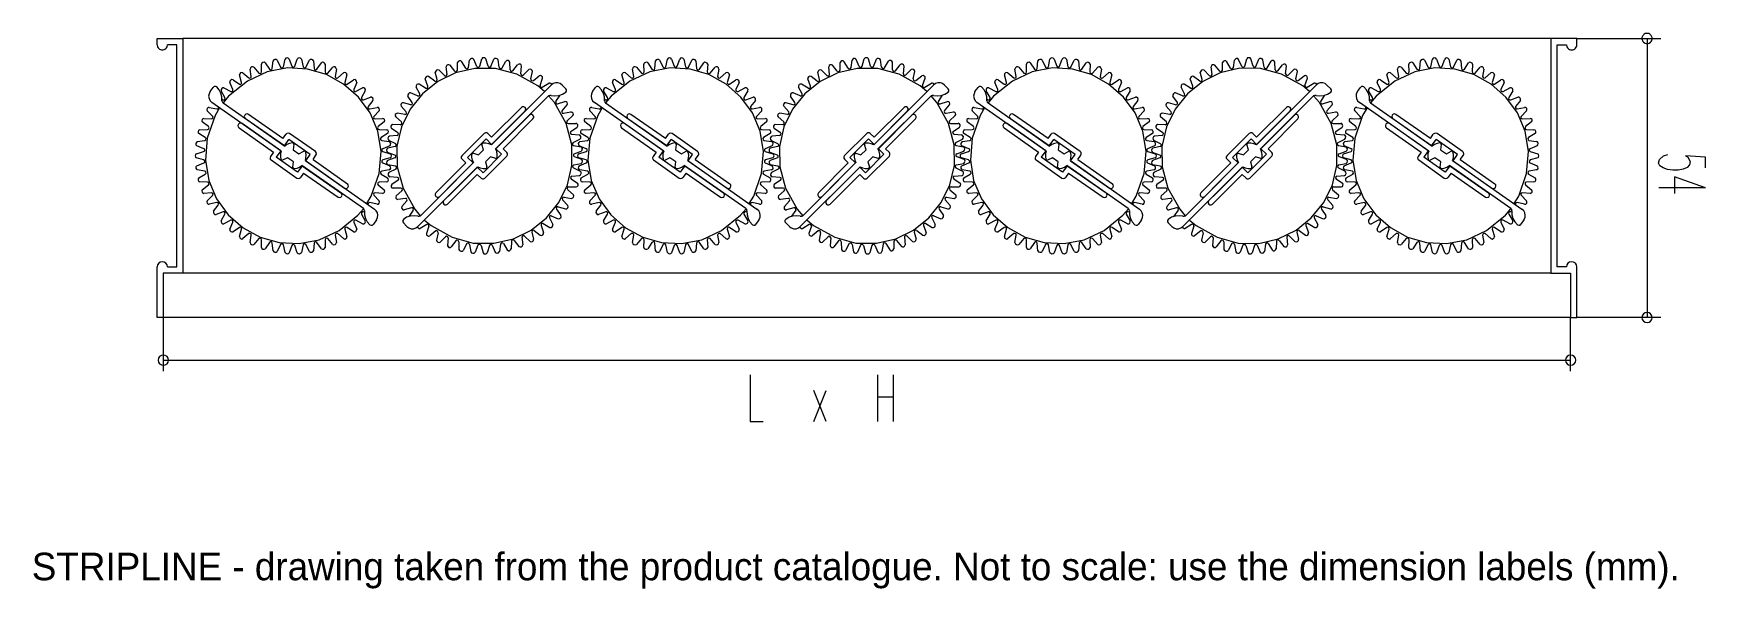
# Model space of a CAD drawing. Extents: x 0 to 243, y -13 to 67.
import ezdxf

# ---------------------------------------------------------------- set-up
doc = ezdxf.new("R2010")
doc.units = 0
doc.layers.add('GEOMETRY', color=7, linetype='Continuous')
doc.layers.add('NOTE', color=1, linetype='Continuous')

msp = doc.modelspace()

# ---------------------------------------------------------------- texts
at = {"layer": 'NOTE'}
msp.add_text('STRIPLINE - drawing taken from the product catalogue. Not to scale: use the dimension labels (mm).', height=4, dxfattribs=at).set_placement((0, -12))

# ---------------------------------------------------------------- linework, layer by layer
at = {"layer": 'GEOMETRY', "lineweight": 13}
for points in [[(18.21, 65.77), (18.21, 66.69), (21.96, 66.69), (21.96, 32.6)], [(18.21, 65.77), (18.28, 65.49), (18.36, 65.35), (18.46, 65.24), (18.57, 65.15), (18.69, 65.09), (18.82, 65.05), (18.96, 65.04), (19.09, 65.06), (19.22, 65.1), (19.34, 65.16), (19.46, 65.24), (19.56, 65.35), (19.64, 65.49), (19.71, 65.77)], [(19.71, 33.52), (21.07, 33.52), (21.07, 65.77), (19.71, 65.77)], [(220.6, 66.69), (21.96, 66.69)], [(224.38, 66.69), (236.58, 66.69)], [(234.58, 66.69), (234.58, 26.15)], [(33.91, 63.13), (33.75, 63.23), (33.56, 63.2), (33.4, 63.1), (33.34, 62.94)], [(33.91, 63.13), (33.75, 63.23), (33.56, 63.2), (33.4, 63.1), (33.34, 62.94)], [(33.91, 63.13), (34.51, 62.21), (34.67, 62.12), (34.86, 62.15), (34.93, 62.31)], [(34.93, 62.31), (35.05, 63.42)], [(35.63, 63.55), (35.47, 63.64), (35.31, 63.64), (35.15, 63.58), (35.05, 63.42)], [(35.63, 63.55), (35.47, 63.64), (35.31, 63.64), (35.15, 63.58), (35.05, 63.42)], [(35.63, 63.55), (36.13, 62.53), (36.26, 62.44), (36.45, 62.47), (36.55, 62.59)], [(36.55, 62.59), (36.8, 63.67)], [(37.37, 63.71), (37.25, 63.83), (37.09, 63.87), (36.9, 63.83), (36.8, 63.67)], [(37.37, 63.71), (37.25, 63.83), (37.09, 63.87), (36.9, 63.83), (36.8, 63.67)], [(37.37, 63.71), (37.75, 62.66), (37.88, 62.53), (38.07, 62.53), (38.2, 62.66)], [(38.2, 62.66), (38.55, 63.71)], [(39.15, 63.67), (39.03, 63.83), (38.87, 63.87), (38.68, 63.83), (38.55, 63.71)], [(39.15, 63.67), (39.03, 63.83), (38.87, 63.87), (38.68, 63.83), (38.55, 63.71)], [(39.15, 63.67), (39.41, 62.59), (39.5, 62.47), (39.66, 62.44), (39.82, 62.53)], [(39.82, 62.53), (40.33, 63.55)], [(40.9, 63.42), (40.81, 63.58), (40.65, 63.64), (40.46, 63.64), (40.33, 63.55)], [(40.9, 63.42), (40.81, 63.58), (40.65, 63.64), (40.46, 63.64), (40.33, 63.55)], [(40.9, 63.42), (41, 62.31), (41.09, 62.15), (41.25, 62.12), (41.41, 62.21)], [(41.41, 62.21), (42.05, 63.13)], [(42.62, 62.94), (42.52, 63.1), (42.39, 63.2), (42.2, 63.23), (42.05, 63.13)], [(42.62, 62.94), (42.52, 63.1), (42.39, 63.2), (42.2, 63.23), (42.05, 63.13)], [(62.45, 63.32), (62.29, 63.42), (62.1, 63.42), (61.94, 63.36), (61.84, 63.2)], [(63.02, 62.37), (62.45, 63.32), (62.29, 63.42), (62.1, 63.42), (61.94, 63.36), (61.84, 63.2)], [(61.84, 62.08), (61.84, 63.2)], [(63.43, 62.47), (63.59, 63.55)], [(64.19, 63.64), (64.04, 63.77), (63.84, 63.77), (63.69, 63.71), (63.59, 63.55)], [(64.64, 62.63), (64.19, 63.64), (64.03, 63.77), (63.84, 63.77), (63.69, 63.71), (63.59, 63.55)], [(65.05, 62.66), (65.34, 63.74)], [(65.94, 63.74), (65.81, 63.87), (65.66, 63.9), (65.46, 63.87), (65.34, 63.74)], [(66.26, 62.66), (65.94, 63.74), (65.81, 63.87), (65.66, 63.9), (65.46, 63.87), (65.34, 63.74)], [(66.67, 62.63), (67.12, 63.67)], [(67.72, 63.58), (67.59, 63.74), (67.44, 63.8), (67.24, 63.77), (67.12, 63.67)], [(67.88, 62.5), (67.72, 63.58), (67.59, 63.74), (67.44, 63.8), (67.24, 63.77), (67.12, 63.67)], [(68.29, 62.44), (68.86, 63.39)], [(69.47, 62.12), (69.44, 63.23), (69.34, 63.39), (69.18, 63.48), (69.02, 63.48), (68.86, 63.39)], [(69.44, 63.23), (69.34, 63.39), (69.18, 63.48), (69.02, 63.48), (68.87, 63.39)], [(89.46, 63.13), (89.3, 63.23), (89.11, 63.2), (88.95, 63.1), (88.88, 62.94)], [(89.46, 63.13), (89.3, 63.23), (89.11, 63.2), (88.95, 63.1), (88.88, 62.94)], [(89.46, 63.13), (90.06, 62.21), (90.22, 62.12), (90.41, 62.15), (90.47, 62.31)], [(90.47, 62.31), (90.57, 63.42)], [(91.17, 63.55), (91.01, 63.64), (90.86, 63.64), (90.66, 63.58), (90.57, 63.42)], [(91.17, 63.55), (91.01, 63.64), (90.86, 63.64), (90.66, 63.58), (90.57, 63.42)], [(91.17, 63.55), (91.68, 62.53), (91.81, 62.44), (92, 62.47), (92.09, 62.59)], [(92.09, 62.59), (92.32, 63.67)], [(92.92, 63.71), (92.79, 63.83), (92.63, 63.87), (92.44, 63.83), (92.32, 63.67)], [(92.92, 63.71), (92.79, 63.83), (92.63, 63.87), (92.44, 63.83), (92.32, 63.67)], [(92.92, 63.71), (93.3, 62.66), (93.43, 62.53), (93.62, 62.53), (93.71, 62.66)], [(93.71, 62.66), (94.1, 63.71)], [(94.7, 63.67), (94.57, 63.83), (94.41, 63.87), (94.22, 63.83), (94.09, 63.71)], [(94.7, 63.67), (94.57, 63.83), (94.41, 63.87), (94.22, 63.83), (94.09, 63.71)], [(94.7, 63.67), (94.92, 62.59), (95.05, 62.47), (95.21, 62.44), (95.37, 62.53)], [(95.37, 62.53), (95.84, 63.55)], [(96.45, 63.42), (96.35, 63.58), (96.19, 63.64), (96, 63.64), (95.84, 63.55)], [(96.45, 63.42), (96.35, 63.58), (96.19, 63.64), (96, 63.64), (95.84, 63.55)], [(96.45, 63.42), (96.54, 62.31), (96.64, 62.15), (96.8, 62.12), (96.95, 62.21)], [(96.95, 62.21), (97.59, 63.13)], [(98.16, 62.94), (98.07, 63.1), (97.91, 63.2), (97.75, 63.23), (97.59, 63.13)], [(98.16, 62.94), (98.07, 63.1), (97.91, 63.2), (97.75, 63.23), (97.59, 63.13)], [(117.99, 63.32), (117.83, 63.42), (117.64, 63.42), (117.48, 63.36), (117.39, 63.2)], [(118.56, 62.37), (117.99, 63.32), (117.83, 63.42), (117.64, 63.42), (117.48, 63.36), (117.39, 63.2)], [(117.39, 62.08), (117.39, 63.2)], [(118.98, 62.47), (119.13, 63.55)], [(119.71, 63.64), (119.58, 63.77), (119.39, 63.77), (119.23, 63.71), (119.13, 63.55)], [(120.15, 62.63), (119.71, 63.64), (119.58, 63.77), (119.39, 63.77), (119.23, 63.71), (119.13, 63.55)], [(120.6, 62.66), (120.88, 63.74)], [(121.49, 63.74), (121.36, 63.87), (121.2, 63.9), (121.01, 63.87), (120.88, 63.74)], [(121.8, 62.66), (121.49, 63.74), (121.36, 63.87), (121.2, 63.9), (121.01, 63.87), (120.88, 63.74)], [(122.22, 62.63), (122.66, 63.67)], [(123.27, 63.58), (123.14, 63.74), (122.98, 63.8), (122.79, 63.77), (122.66, 63.67)], [(123.42, 62.5), (123.27, 63.58), (123.14, 63.74), (122.98, 63.8), (122.79, 63.77), (122.66, 63.67)], [(123.84, 62.44), (124.41, 63.39)], [(124.98, 63.23), (124.89, 63.39), (124.73, 63.48), (124.57, 63.48), (124.41, 63.39)], [(125.01, 62.12), (124.98, 63.23), (124.89, 63.39), (124.73, 63.48), (124.57, 63.48), (124.41, 63.39)], [(145, 63.13), (144.84, 63.23), (144.65, 63.2), (144.49, 63.1), (144.43, 62.94)], [(145, 63.13), (144.84, 63.23), (144.65, 63.2), (144.49, 63.1), (144.43, 62.94)], [(145, 63.13), (145.61, 62.21), (145.76, 62.12), (145.92, 62.15), (146.02, 62.31)], [(146.02, 62.31), (146.11, 63.42)], [(146.72, 63.55), (146.56, 63.64), (146.4, 63.64), (146.21, 63.58), (146.11, 63.42)], [(146.72, 63.55), (146.56, 63.64), (146.4, 63.64), (146.21, 63.58), (146.11, 63.42)], [(146.72, 63.55), (147.23, 62.53), (147.35, 62.44), (147.54, 62.47), (147.64, 62.59)], [(147.64, 62.59), (147.86, 63.67)], [(148.47, 63.71), (148.34, 63.83), (148.15, 63.87), (147.99, 63.83), (147.86, 63.67)], [(148.47, 63.71), (148.34, 63.83), (148.15, 63.87), (147.99, 63.83), (147.86, 63.67)], [(148.47, 63.71), (148.85, 62.66), (148.97, 62.53), (149.13, 62.53), (149.26, 62.66)], [(149.26, 62.66), (149.64, 63.71)], [(150.24, 63.67), (150.12, 63.83), (149.96, 63.87), (149.77, 63.83), (149.64, 63.71)], [(150.24, 63.67), (150.12, 63.83), (149.96, 63.87), (149.77, 63.83), (149.64, 63.71)], [(150.24, 63.67), (150.47, 62.59), (150.59, 62.47), (150.75, 62.44), (150.91, 62.53)], [(150.91, 62.53), (151.39, 63.55)], [(151.99, 63.42), (151.9, 63.58), (151.74, 63.64), (151.55, 63.64), (151.39, 63.55)], [(151.99, 63.42), (151.9, 63.58), (151.74, 63.64), (151.55, 63.64), (151.39, 63.55)], [(151.99, 63.42), (152.09, 62.31), (152.18, 62.15), (152.34, 62.12), (152.5, 62.21)], [(152.5, 62.21), (153.14, 63.13)], [(153.71, 62.94), (153.61, 63.1), (153.45, 63.2), (153.3, 63.23), (153.14, 63.13)], [(153.71, 62.94), (153.61, 63.1), (153.45, 63.2), (153.3, 63.23), (153.14, 63.13)], [(173.54, 63.32), (173.38, 63.42), (173.19, 63.42), (173.03, 63.36), (172.93, 63.2)], [(174.08, 62.37), (173.54, 63.32), (173.38, 63.42), (173.19, 63.42), (173.03, 63.36), (172.93, 63.2)], [(172.93, 62.08), (172.93, 63.2)], [(174.52, 62.47), (174.68, 63.55)], [(175.25, 63.64), (175.13, 63.77), (174.93, 63.77), (174.78, 63.71), (174.68, 63.55)], [(175.7, 62.63), (175.25, 63.64), (175.13, 63.77), (174.93, 63.77), (174.78, 63.71), (174.68, 63.55)], [(176.14, 62.66), (176.43, 63.74)], [(177.03, 63.74), (176.91, 63.87), (176.72, 63.9), (176.55, 63.87), (176.43, 63.74)], [(177.35, 62.66), (177.03, 63.74), (176.91, 63.87), (176.72, 63.9), (176.56, 63.87), (176.43, 63.74)], [(177.76, 62.63), (178.21, 63.67)], [(178.78, 63.58), (178.68, 63.74), (178.53, 63.8), (178.34, 63.77), (178.21, 63.67)], [(178.97, 62.5), (178.78, 63.58), (178.68, 63.74), (178.53, 63.8), (178.34, 63.77), (178.21, 63.67)], [(179.38, 62.44), (179.96, 63.39)], [(180.53, 63.23), (180.43, 63.39), (180.27, 63.48), (180.08, 63.48), (179.96, 63.39)], [(180.56, 62.12), (180.53, 63.23), (180.43, 63.39), (180.27, 63.48), (180.08, 63.48), (179.96, 63.39)], [(200.55, 63.13), (200.39, 63.23), (200.2, 63.2), (200.04, 63.1), (199.98, 62.94)], [(200.55, 63.13), (200.39, 63.23), (200.2, 63.2), (200.04, 63.1), (199.98, 62.94)], [(200.55, 63.13), (201.15, 62.21), (201.31, 62.12), (201.47, 62.15), (201.56, 62.31)], [(201.57, 62.31), (201.66, 63.42)], [(202.26, 63.55), (202.1, 63.64), (201.91, 63.64), (201.75, 63.58), (201.66, 63.42)], [(202.26, 63.55), (202.11, 63.64), (201.91, 63.64), (201.75, 63.58), (201.66, 63.42)], [(202.26, 63.55), (202.77, 62.53), (202.9, 62.44), (203.06, 62.47), (203.18, 62.59)], [(203.18, 62.59), (203.41, 63.67)], [(204.01, 63.71), (203.88, 63.83), (203.69, 63.87), (203.53, 63.83), (203.41, 63.67)], [(204.01, 63.71), (203.88, 63.83), (203.69, 63.87), (203.53, 63.83), (203.41, 63.67)], [(204.01, 63.71), (204.39, 62.66), (204.52, 62.53), (204.68, 62.53), (204.81, 62.66)], [(204.81, 62.66), (205.19, 63.71)], [(205.79, 63.67), (205.66, 63.83), (205.5, 63.87), (205.31, 63.83), (205.19, 63.71)], [(205.79, 63.67), (205.66, 63.83), (205.5, 63.87), (205.31, 63.83), (205.19, 63.71)], [(205.79, 63.67), (206.01, 62.59), (206.14, 62.47), (206.3, 62.44), (206.46, 62.53)], [(206.46, 62.53), (206.93, 63.55)], [(207.54, 63.42), (207.44, 63.58), (207.28, 63.64), (207.09, 63.64), (206.93, 63.55)], [(207.54, 63.42), (207.44, 63.58), (207.28, 63.64), (207.09, 63.64), (206.93, 63.55)], [(207.54, 63.42), (207.63, 62.31), (207.73, 62.15), (207.89, 62.12), (208.05, 62.21)], [(208.05, 62.21), (208.65, 63.13)], [(209.22, 62.94), (209.16, 63.1), (209, 63.2), (208.81, 63.23), (208.65, 63.13)], [(209.22, 62.94), (209.16, 63.1), (209, 63.2), (208.81, 63.23), (208.65, 63.13)], [(48.65, 42.7), (49.29, 43.78), (50.44, 47.1), (50.73, 50.27), (50.25, 53.22), (49.12, 55.89), (47.44, 58.19), (45.29, 60.07), (42.8, 61.45), (40.05, 62.25), (37.15, 62.41), (34.2, 61.85), (31.31, 60.51), (28.57, 58.31), (27.78, 57.32)], [(29.24, 60.69), (29.05, 60.72), (28.89, 60.62), (28.76, 60.5), (28.76, 60.31)], [(29.24, 60.69), (29.05, 60.72), (28.89, 60.62), (28.76, 60.5), (28.76, 60.31)], [(30.67, 61.7), (30.51, 61.73), (30.32, 61.7), (30.22, 61.55), (30.16, 61.39)], [(30.67, 61.7), (30.51, 61.73), (30.32, 61.7), (30.22, 61.55), (30.16, 61.39)], [(30.48, 60.31), (30.16, 61.39)], [(30.67, 61.7), (31.53, 60.97), (31.69, 60.91), (31.84, 61), (31.88, 61.16)], [(32.26, 62.5), (32.07, 62.59), (31.91, 62.56), (31.75, 62.44), (31.72, 62.24)], [(32.26, 62.5), (32.07, 62.59), (31.91, 62.56), (31.75, 62.44), (31.72, 62.24)], [(31.88, 61.16), (31.72, 62.24)], [(32.26, 62.5), (32.99, 61.67), (33.15, 61.61), (33.31, 61.67), (33.37, 61.83)], [(33.37, 61.83), (33.34, 62.94)], [(42.62, 62.94), (42.59, 61.83), (42.65, 61.67), (42.81, 61.61), (42.97, 61.67)], [(42.97, 61.67), (43.7, 62.5)], [(44.24, 62.24), (44.17, 62.44), (44.05, 62.56), (43.86, 62.59), (43.7, 62.5)], [(44.24, 62.24), (44.17, 62.44), (44.05, 62.56), (43.86, 62.59), (43.7, 62.5)], [(44.24, 62.24), (44.05, 61.16), (44.11, 61), (44.27, 60.91), (44.43, 60.97)], [(44.43, 60.97), (45.25, 61.7)], [(45.76, 61.39), (45.73, 61.55), (45.6, 61.7), (45.45, 61.74), (45.25, 61.7)], [(45.76, 61.39), (45.73, 61.55), (45.6, 61.7), (45.45, 61.74), (45.25, 61.7)], [(45.76, 61.39), (45.45, 60.31), (45.48, 60.15), (45.64, 60.02), (45.79, 60.05)], [(47.19, 60.31), (47.16, 60.5), (47.07, 60.62), (46.91, 60.72), (46.72, 60.69)], [(47.19, 60.31), (47.16, 60.5), (47.07, 60.62), (46.91, 60.72), (46.72, 60.69)], [(74.46, 58.97), (73.5, 59.8), (70.43, 61.49), (67.34, 62.32), (64.35, 62.35), (61.52, 61.7), (58.95, 60.43), (56.73, 58.64), (54.95, 56.42), (53.68, 53.86), (53.03, 51.03), (53.08, 48.04), (53.91, 44.97), (55.61, 41.91), (56.41, 40.92)], [(57.62, 61.16), (57.46, 61.2), (57.27, 61.13), (57.17, 60.97), (57.14, 60.81)], [(58.51, 60.5), (57.62, 61.16), (57.46, 61.2), (57.27, 61.13), (57.17, 60.97), (57.14, 60.81)], [(57.52, 59.77), (57.14, 60.82)], [(58.51, 60.5), (58.7, 60.43), (58.82, 60.53), (58.86, 60.72)], [(59.14, 62.08), (58.95, 62.15), (58.79, 62.08), (58.66, 61.96), (58.6, 61.8)], [(59.94, 61.29), (59.14, 62.08), (58.95, 62.15), (58.79, 62.08), (58.66, 61.96), (58.6, 61.8)], [(58.86, 60.72), (58.6, 61.8)], [(59.94, 61.29), (60.09, 61.23), (60.25, 61.32), (60.32, 61.48)], [(60.76, 62.82), (60.57, 62.88), (60.41, 62.88), (60.25, 62.75), (60.19, 62.59)], [(61.43, 61.93), (60.76, 62.82), (60.57, 62.88), (60.41, 62.88), (60.25, 62.75), (60.19, 62.59)], [(60.32, 61.48), (60.19, 62.59)], [(61.43, 61.93), (61.59, 61.86), (61.75, 61.93), (61.84, 62.08)], [(63.02, 62.37), (63.15, 62.28), (63.34, 62.31), (63.43, 62.47)], [(64.64, 62.63), (64.77, 62.5), (64.92, 62.53), (65.05, 62.66)], [(66.26, 62.66), (66.39, 62.53), (66.54, 62.53), (66.67, 62.63)], [(67.88, 62.5), (67.98, 62.34), (68.17, 62.31), (68.29, 62.44)], [(69.47, 62.12), (69.56, 61.96), (69.72, 61.93), (69.88, 61.99)], [(69.88, 61.99), (70.55, 62.88)], [(71.12, 62.66), (71.06, 62.85), (70.9, 62.94), (70.71, 62.97), (70.55, 62.88)], [(71.03, 61.54), (71.12, 62.66), (71.06, 62.85), (70.9, 62.94), (70.71, 62.97), (70.55, 62.88)], [(71.03, 61.54), (71.06, 61.39), (71.25, 61.32), (71.41, 61.39)], [(71.41, 61.39), (72.17, 62.18)], [(72.71, 61.9), (72.65, 62.05), (72.52, 62.18), (72.36, 62.25), (72.17, 62.18)], [(72.46, 60.82), (72.71, 61.9), (72.65, 62.05), (72.52, 62.18), (72.36, 62.25), (72.17, 62.18)], [(72.46, 60.82), (72.49, 60.62), (72.65, 60.53), (72.84, 60.59)], [(72.84, 60.59), (73.69, 61.26)], [(74.17, 60.91), (74.17, 61.1), (74.04, 61.23), (73.89, 61.29), (73.69, 61.26)], [(73.82, 59.86), (74.17, 60.91), (74.17, 61.1), (74.04, 61.23), (73.88, 61.29), (73.69, 61.26)], [(104.2, 42.7), (104.84, 43.78), (105.98, 47.09), (106.27, 50.26), (105.8, 53.22), (104.66, 55.88), (102.98, 58.19), (100.83, 60.07), (98.34, 61.44), (95.59, 62.25), (92.69, 62.41), (89.75, 61.85), (86.85, 60.51), (84.12, 58.31), (83.32, 57.32)], [(84.78, 60.69), (84.59, 60.72), (84.43, 60.62), (84.31, 60.5), (84.31, 60.31)], [(84.78, 60.69), (84.59, 60.72), (84.43, 60.62), (84.31, 60.5), (84.31, 60.31)], [(86.21, 61.7), (86.06, 61.73), (85.87, 61.7), (85.74, 61.55), (85.71, 61.39)], [(86.21, 61.7), (86.06, 61.73), (85.87, 61.7), (85.74, 61.55), (85.71, 61.39)], [(86.03, 60.31), (85.71, 61.39)], [(86.21, 61.7), (87.04, 60.97), (87.23, 60.91), (87.39, 61), (87.42, 61.16)], [(87.8, 62.5), (87.61, 62.59), (87.45, 62.56), (87.29, 62.44), (87.26, 62.24)], [(87.8, 62.5), (87.61, 62.59), (87.45, 62.56), (87.29, 62.44), (87.26, 62.24)], [(87.42, 61.16), (87.26, 62.24)], [(87.8, 62.5), (88.53, 61.67), (88.69, 61.61), (88.85, 61.67), (88.92, 61.83)], [(88.92, 61.83), (88.88, 62.94)], [(98.16, 62.94), (98.1, 61.83), (98.16, 61.67), (98.35, 61.61), (98.51, 61.67)], [(98.51, 61.67), (99.24, 62.5)], [(99.78, 62.24), (99.72, 62.44), (99.59, 62.56), (99.4, 62.59), (99.24, 62.5)], [(99.78, 62.24), (99.72, 62.44), (99.59, 62.56), (99.4, 62.59), (99.24, 62.5)], [(99.78, 62.24), (99.59, 61.16), (99.66, 61), (99.82, 60.91), (99.97, 60.97)], [(99.97, 60.97), (100.8, 61.7)], [(101.31, 61.39), (101.28, 61.55), (101.15, 61.7), (100.99, 61.74), (100.8, 61.7)], [(101.31, 61.39), (101.28, 61.55), (101.15, 61.7), (100.99, 61.74), (100.8, 61.7)], [(101.31, 61.39), (100.99, 60.31), (101.02, 60.15), (101.18, 60.02), (101.34, 60.05)], [(102.71, 60.31), (102.71, 60.5), (102.61, 60.62), (102.45, 60.72), (102.26, 60.69)], [(102.71, 60.31), (102.71, 60.5), (102.61, 60.62), (102.45, 60.72), (102.26, 60.69)], [(130, 58.97), (129.02, 59.8), (125.95, 61.49), (122.87, 62.32), (119.88, 62.35), (117.05, 61.69), (114.49, 60.42), (112.27, 58.63), (110.49, 56.41), (109.22, 53.85), (108.57, 51.02), (108.62, 48.03), (109.45, 44.97), (111.16, 41.91), (111.95, 40.92)], [(113.16, 61.16), (113, 61.2), (112.81, 61.13), (112.72, 60.97), (112.68, 60.81)], [(114.05, 60.5), (113.16, 61.16), (113, 61.2), (112.81, 61.13), (112.72, 60.97), (112.68, 60.81)], [(113.07, 59.77), (112.68, 60.82)], [(114.05, 60.5), (114.24, 60.43), (114.37, 60.53), (114.4, 60.72)], [(114.69, 62.08), (114.5, 62.15), (114.34, 62.08), (114.21, 61.96), (114.15, 61.8)], [(115.48, 61.29), (114.69, 62.08), (114.5, 62.15), (114.34, 62.08), (114.21, 61.96), (114.15, 61.8)], [(114.4, 60.72), (114.15, 61.8)], [(115.48, 61.29), (115.64, 61.23), (115.8, 61.32), (115.86, 61.48)], [(116.28, 62.82), (116.12, 62.88), (115.96, 62.88), (115.8, 62.75), (115.74, 62.59)], [(116.97, 61.93), (116.28, 62.82), (116.12, 62.88), (115.96, 62.88), (115.8, 62.75), (115.74, 62.59)], [(115.86, 61.48), (115.74, 62.59)], [(116.97, 61.93), (117.13, 61.86), (117.29, 61.93), (117.39, 62.08)], [(118.56, 62.37), (118.69, 62.28), (118.88, 62.31), (118.98, 62.47)], [(120.15, 62.63), (120.31, 62.5), (120.47, 62.53), (120.6, 62.66)], [(121.8, 62.66), (121.93, 62.53), (122.09, 62.53), (122.22, 62.63)], [(123.42, 62.5), (123.52, 62.34), (123.71, 62.31), (123.84, 62.44)], [(125.01, 62.12), (125.11, 61.96), (125.27, 61.93), (125.43, 61.99)], [(125.43, 61.99), (126.09, 62.88)], [(126.67, 62.66), (126.6, 62.85), (126.44, 62.94), (126.25, 62.97), (126.09, 62.88)], [(126.57, 61.54), (126.67, 62.66), (126.6, 62.85), (126.45, 62.94), (126.25, 62.97), (126.09, 62.88)], [(126.57, 61.54), (126.6, 61.39), (126.76, 61.32), (126.95, 61.39)], [(126.95, 61.39), (127.72, 62.18)], [(128.26, 61.9), (128.19, 62.06), (128.07, 62.18), (127.91, 62.25), (127.72, 62.18)], [(128, 60.82), (128.26, 61.9), (128.19, 62.06), (128.06, 62.18), (127.91, 62.25), (127.72, 62.18)], [(128, 60.82), (128.03, 60.62), (128.19, 60.53), (128.38, 60.59)], [(128.38, 60.59), (129.24, 61.26)], [(129.72, 60.91), (129.72, 61.1), (129.59, 61.23), (129.43, 61.29), (129.24, 61.26)], [(129.37, 59.86), (129.72, 60.91), (129.72, 61.1), (129.59, 61.23), (129.43, 61.29), (129.24, 61.26)], [(159.75, 42.7), (160.38, 43.78), (161.53, 47.09), (161.82, 50.26), (161.34, 53.21), (160.21, 55.88), (158.52, 58.19), (156.37, 60.06), (153.87, 61.44), (151.12, 62.25), (148.23, 62.41), (145.28, 61.85), (142.4, 60.51), (139.66, 58.31), (138.87, 57.32)], [(140.33, 60.69), (140.14, 60.72), (139.98, 60.62), (139.85, 60.5), (139.85, 60.31)], [(140.33, 60.69), (140.14, 60.72), (139.98, 60.62), (139.85, 60.5), (139.85, 60.31)], [(141.76, 61.7), (141.6, 61.73), (141.41, 61.7), (141.28, 61.55), (141.25, 61.39)], [(141.76, 61.7), (141.6, 61.73), (141.41, 61.7), (141.28, 61.55), (141.25, 61.39)], [(141.57, 60.31), (141.25, 61.39)], [(141.76, 61.7), (142.59, 60.97), (142.78, 60.91), (142.94, 61), (142.97, 61.16)], [(143.35, 62.5), (143.16, 62.59), (143, 62.56), (142.84, 62.44), (142.78, 62.24)], [(143.35, 62.5), (143.16, 62.59), (143, 62.56), (142.84, 62.44), (142.78, 62.24)], [(142.97, 61.16), (142.78, 62.24)], [(143.35, 62.5), (144.08, 61.67), (144.24, 61.61), (144.4, 61.67), (144.46, 61.83)], [(144.46, 61.83), (144.43, 62.94)], [(153.71, 62.94), (153.64, 61.83), (153.71, 61.67), (153.9, 61.61), (154.06, 61.67)], [(154.06, 61.67), (154.79, 62.5)], [(155.33, 62.24), (155.27, 62.44), (155.14, 62.56), (154.95, 62.59), (154.79, 62.5)], [(155.33, 62.24), (155.27, 62.44), (155.14, 62.56), (154.95, 62.59), (154.79, 62.5)], [(155.33, 62.24), (155.14, 61.16), (155.2, 61), (155.36, 60.91), (155.52, 60.97)], [(155.52, 60.97), (156.35, 61.7)], [(156.86, 61.39), (156.82, 61.55), (156.7, 61.7), (156.54, 61.74), (156.35, 61.7)], [(156.86, 61.39), (156.82, 61.55), (156.7, 61.7), (156.54, 61.74), (156.35, 61.7)], [(156.86, 61.39), (156.54, 60.31), (156.57, 60.15), (156.7, 60.02), (156.89, 60.05)], [(158.25, 60.31), (158.25, 60.5), (158.16, 60.62), (157.97, 60.72), (157.81, 60.69)], [(158.25, 60.31), (158.25, 60.5), (158.16, 60.62), (157.97, 60.72), (157.81, 60.69)], [(185.55, 58.97), (184.56, 59.8), (181.5, 61.5), (178.42, 62.32), (175.43, 62.36), (172.6, 61.69), (170.04, 60.42), (167.82, 58.63), (166.03, 56.41), (164.77, 53.84), (164.12, 51.02), (164.16, 48.03), (165, 44.96), (166.71, 41.91), (167.5, 40.92)], [(168.71, 61.16), (168.55, 61.2), (168.36, 61.13), (168.26, 60.97), (168.23, 60.81)], [(169.6, 60.5), (168.71, 61.16), (168.55, 61.2), (168.36, 61.13), (168.26, 60.97), (168.23, 60.81)], [(168.61, 59.77), (168.23, 60.82)], [(169.6, 60.5), (169.76, 60.43), (169.91, 60.53), (169.95, 60.72)], [(170.23, 62.08), (170.04, 62.15), (169.88, 62.08), (169.76, 61.96), (169.69, 61.8)], [(171, 61.29), (170.23, 62.08), (170.04, 62.15), (169.88, 62.08), (169.76, 61.96), (169.69, 61.8)], [(169.95, 60.72), (169.69, 61.8)], [(171, 61.29), (171.18, 61.23), (171.34, 61.32), (171.41, 61.48)], [(171.82, 62.82), (171.66, 62.88), (171.47, 62.88), (171.34, 62.75), (171.28, 62.59)], [(172.52, 61.93), (171.82, 62.82), (171.66, 62.88), (171.47, 62.88), (171.34, 62.75), (171.28, 62.59)], [(171.41, 61.48), (171.28, 62.59)], [(172.52, 61.93), (172.68, 61.86), (172.84, 61.93), (172.93, 62.08)], [(174.08, 62.37), (174.24, 62.28), (174.43, 62.31), (174.52, 62.47)], [(175.7, 62.63), (175.82, 62.5), (176.01, 62.53), (176.14, 62.66)], [(177.35, 62.66), (177.45, 62.53), (177.64, 62.53), (177.76, 62.63)], [(178.97, 62.5), (179.07, 62.34), (179.26, 62.31), (179.38, 62.44)], [(180.56, 62.12), (180.66, 61.96), (180.81, 61.93), (180.97, 61.99)], [(180.97, 61.99), (181.64, 62.88)], [(182.21, 62.66), (182.12, 62.85), (181.99, 62.94), (181.8, 62.97), (181.64, 62.88)], [(182.08, 61.54), (182.21, 62.66), (182.12, 62.85), (181.99, 62.94), (181.8, 62.97), (181.64, 62.88)], [(182.08, 61.54), (182.15, 61.39), (182.31, 61.32), (182.5, 61.39)], [(182.5, 61.39), (183.26, 62.18)], [(183.8, 61.9), (183.74, 62.05), (183.61, 62.18), (183.42, 62.25), (183.26, 62.18)], [(183.55, 60.82), (183.8, 61.9), (183.74, 62.05), (183.61, 62.18), (183.42, 62.25), (183.26, 62.18)], [(183.55, 60.82), (183.58, 60.62), (183.74, 60.53), (183.9, 60.59)], [(183.9, 60.59), (184.79, 61.26)], [(185.26, 60.91), (185.23, 61.1), (185.14, 61.23), (184.95, 61.29), (184.79, 61.26)], [(184.88, 59.86), (185.26, 60.91), (185.23, 61.1), (185.14, 61.23), (184.94, 61.29), (184.79, 61.26)], [(215.29, 42.7), (215.93, 43.78), (217.07, 47.1), (217.36, 50.27), (216.88, 53.22), (215.75, 55.89), (214.06, 58.19), (211.91, 60.07), (209.42, 61.45), (206.67, 62.25), (203.77, 62.41), (200.83, 61.85), (197.94, 60.51), (195.21, 58.31), (194.41, 57.32)], [(195.84, 60.69), (195.69, 60.72), (195.49, 60.62), (195.4, 60.5), (195.4, 60.31)], [(195.84, 60.69), (195.69, 60.72), (195.5, 60.62), (195.4, 60.5), (195.4, 60.31)], [(197.31, 61.7), (197.15, 61.73), (196.96, 61.7), (196.83, 61.55), (196.8, 61.39)], [(197.31, 61.7), (197.15, 61.73), (196.96, 61.7), (196.83, 61.55), (196.8, 61.39)], [(197.12, 60.31), (196.8, 61.39)], [(197.31, 61.7), (198.13, 60.97), (198.32, 60.91), (198.48, 61), (198.51, 61.16)], [(198.86, 62.5), (198.7, 62.59), (198.51, 62.56), (198.39, 62.44), (198.32, 62.24)], [(198.86, 62.5), (198.7, 62.59), (198.51, 62.56), (198.39, 62.44), (198.32, 62.24)], [(198.51, 61.16), (198.32, 62.24)], [(198.86, 62.5), (199.59, 61.67), (199.78, 61.61), (199.94, 61.67), (200.01, 61.83)], [(200.01, 61.83), (199.98, 62.94)], [(209.22, 62.94), (209.19, 61.83), (209.25, 61.67), (209.45, 61.61), (209.6, 61.67)], [(209.6, 61.67), (210.33, 62.5)], [(210.87, 62.24), (210.81, 62.44), (210.68, 62.56), (210.49, 62.59), (210.33, 62.5)], [(210.87, 62.24), (210.81, 62.44), (210.68, 62.56), (210.49, 62.59), (210.33, 62.5)], [(210.87, 62.24), (210.68, 61.16), (210.75, 61), (210.87, 60.91), (211.06, 60.97)], [(211.07, 60.97), (211.89, 61.7)], [(212.4, 61.39), (212.37, 61.55), (212.24, 61.7), (212.08, 61.74), (211.89, 61.7)], [(212.4, 61.39), (212.37, 61.55), (212.24, 61.7), (212.08, 61.74), (211.89, 61.7)], [(212.4, 61.39), (212.08, 60.31), (212.12, 60.15), (212.24, 60.02), (212.43, 60.05)], [(213.8, 60.31), (213.8, 60.5), (213.7, 60.62), (213.51, 60.72), (213.35, 60.69)], [(213.8, 60.31), (213.8, 60.5), (213.7, 60.62), (213.51, 60.72), (213.35, 60.69)], [(25.9, 58.97), (25.74, 58.66), (25.68, 58.31), (25.74, 57.95), (25.9, 57.64), (26.16, 57.38)], [(25.9, 58.97), (26.32, 59.58)], [(26.86, 59.67), (26.67, 59.73), (26.47, 59.7), (26.32, 59.57)], [(27.62, 57.64), (27.62, 58.21), (27.46, 58.75), (27.2, 59.23), (26.86, 59.67)], [(27.9, 59.51), (27.75, 59.51), (27.59, 59.42), (27.49, 59.26), (27.49, 59.07)], [(27.9, 59.51), (27.75, 59.51), (27.59, 59.42), (27.49, 59.26), (27.49, 59.07)], [(27.65, 57.86), (27.81, 57.79), (27.97, 57.79), (28.09, 57.92), (28.06, 58.11), (27.49, 59.07)], [(27.9, 59.51), (28.89, 59), (29.08, 58.97), (29.21, 59.1), (29.21, 59.29)], [(29.21, 59.29), (28.76, 60.31)], [(29.24, 60.69), (30.16, 60.05), (30.32, 60.02), (30.48, 60.15), (30.48, 60.31)], [(45.79, 60.05), (46.72, 60.69)], [(47.19, 60.31), (46.75, 59.29), (46.75, 59.1), (46.87, 58.97), (47.03, 59)], [(47.03, 59), (48.02, 59.51)], [(48.43, 59.07), (47.86, 58.11), (47.86, 57.92), (47.96, 57.79), (48.15, 57.79)], [(48.43, 59.07), (48.46, 59.26), (48.37, 59.42), (48.21, 59.51), (48.02, 59.51)], [(48.43, 59.07), (48.46, 59.26), (48.37, 59.42), (48.21, 59.51), (48.02, 59.51)], [(55.01, 58.78), (54.85, 58.78), (54.69, 58.65), (54.63, 58.49), (54.63, 58.3)], [(56.03, 58.34), (55.01, 58.78), (54.85, 58.78), (54.69, 58.65), (54.63, 58.49), (54.63, 58.31)], [(55.26, 57.41), (54.63, 58.31)], [(56.25, 60.05), (56.06, 60.05), (55.9, 59.99), (55.8, 59.83), (55.8, 59.64)], [(57.2, 59.48), (56.25, 60.05), (56.06, 60.05), (55.9, 59.99), (55.8, 59.83), (55.8, 59.64)], [(56.34, 58.65), (55.8, 59.64)], [(56.03, 58.34), (56.22, 58.34), (56.34, 58.46), (56.34, 58.65)], [(57.04, 40.32), (58, 39.52), (61.05, 37.81), (64.12, 36.98), (67.11, 36.94), (69.94, 37.59), (72.51, 38.85), (74.73, 40.64), (76.52, 42.86), (77.79, 45.43), (78.45, 48.26), (78.42, 51.25), (77.59, 54.32), (75.89, 57.38), (75.06, 58.37)], [(57.2, 59.48), (57.39, 59.48), (57.52, 59.57), (57.52, 59.77)], [(66.74, 51.25), (75.41, 59.92)], [(75.41, 58.43), (75.22, 58.43), (75.06, 58.34), (67.34, 50.65)], [(73.82, 59.86), (73.82, 59.7), (73.95, 59.57), (74.14, 59.61)], [(74.14, 59.61), (75.09, 60.18)], [(75.51, 60.02), (75.41, 60.15), (75.25, 60.21), (75.09, 60.18)], [(75.51, 60.02), (75.41, 60.15), (75.25, 60.21), (75.09, 60.18)], [(77, 59.92), (76.71, 60.15), (76.4, 60.24), (76.05, 60.24), (75.7, 60.15), (75.41, 59.92)], [(75.41, 58.43), (75.98, 58.37), (76.52, 58.4), (77.06, 58.59), (77.54, 58.88)], [(76.11, 57.54), (76.71, 58.46)], [(77, 59.92), (77.54, 59.39)], [(77.54, 58.88), (77.63, 59.03), (77.63, 59.23), (77.54, 59.39)], [(81.42, 58.97), (81.29, 58.66), (81.23, 58.31), (81.29, 57.95), (81.45, 57.64), (81.7, 57.38)], [(81.42, 58.97), (81.86, 59.58)], [(82.37, 59.67), (82.21, 59.73), (82.02, 59.7), (81.86, 59.57)], [(83.16, 57.64), (83.16, 58.21), (83.01, 58.75), (82.75, 59.23), (82.37, 59.67)], [(83.45, 59.51), (83.29, 59.51), (83.13, 59.42), (83.04, 59.26), (83.04, 59.07)], [(83.45, 59.51), (83.29, 59.51), (83.13, 59.42), (83.04, 59.26), (83.04, 59.07)], [(83.2, 57.86), (83.36, 57.79), (83.51, 57.79), (83.64, 57.92), (83.61, 58.11), (83.04, 59.07)], [(83.45, 59.51), (84.43, 59), (84.63, 58.97), (84.75, 59.1), (84.75, 59.29)], [(84.75, 59.29), (84.31, 60.31)], [(84.78, 60.69), (85.67, 60.05), (85.87, 60.02), (86.02, 60.15), (86.02, 60.31)], [(101.34, 60.05), (102.26, 60.69)], [(102.71, 60.31), (102.26, 59.29), (102.26, 59.1), (102.42, 58.97), (102.58, 59)], [(102.58, 59), (103.57, 59.51)], [(103.98, 59.07), (103.41, 58.11), (103.41, 57.92), (103.5, 57.79), (103.69, 57.79)], [(103.98, 59.07), (104.01, 59.26), (103.91, 59.42), (103.75, 59.51), (103.57, 59.51)], [(103.98, 59.07), (104.01, 59.26), (103.91, 59.42), (103.75, 59.51), (103.57, 59.51)], [(110.56, 58.78), (110.4, 58.78), (110.24, 58.65), (110.17, 58.49), (110.17, 58.3)], [(111.57, 58.34), (110.55, 58.78), (110.4, 58.78), (110.24, 58.65), (110.17, 58.49), (110.17, 58.3)], [(110.81, 57.41), (110.17, 58.3)], [(111.8, 60.05), (111.6, 60.05), (111.45, 59.99), (111.35, 59.83), (111.35, 59.64)], [(112.75, 59.48), (111.8, 60.05), (111.6, 60.05), (111.45, 59.99), (111.35, 59.83), (111.35, 59.64)], [(111.86, 58.65), (111.35, 59.64)], [(111.57, 58.34), (111.76, 58.34), (111.89, 58.46), (111.86, 58.65)], [(112.59, 40.32), (113.54, 39.52), (116.6, 37.81), (119.67, 36.98), (122.66, 36.94), (125.48, 37.59), (128.05, 38.86), (130.27, 40.64), (132.07, 42.87), (133.34, 45.43), (134, 48.26), (133.96, 51.25), (133.14, 54.32), (131.43, 57.38), (130.61, 58.37)], [(112.75, 59.48), (112.94, 59.48), (113.07, 59.57), (113.07, 59.77)], [(122.28, 51.25), (130.96, 59.92)], [(130.96, 58.43), (130.77, 58.43), (130.61, 58.34), (122.88, 50.65)], [(129.37, 59.86), (129.37, 59.7), (129.49, 59.57), (129.68, 59.61)], [(129.69, 59.61), (130.64, 60.18)], [(131.05, 60.02), (130.96, 60.15), (130.8, 60.21), (130.64, 60.18)], [(131.05, 60.02), (130.96, 60.15), (130.8, 60.21), (130.64, 60.18)], [(132.55, 59.92), (132.26, 60.15), (131.94, 60.24), (131.59, 60.24), (131.24, 60.15), (130.96, 59.92)], [(130.96, 58.43), (131.5, 58.37), (132.07, 58.4), (132.61, 58.59), (133.09, 58.88)], [(131.66, 57.54), (132.26, 58.46)], [(132.55, 59.92), (133.09, 59.39)], [(133.09, 58.88), (133.18, 59.03), (133.18, 59.23), (133.09, 59.39)], [(136.96, 58.97), (136.84, 58.66), (136.77, 58.31), (136.84, 57.95), (136.99, 57.64), (137.25, 57.38)], [(136.96, 58.97), (137.41, 59.58)], [(137.92, 59.67), (137.76, 59.73), (137.57, 59.7), (137.41, 59.57)], [(138.71, 57.64), (138.71, 58.21), (138.55, 58.75), (138.3, 59.23), (137.92, 59.67)], [(139, 59.51), (138.81, 59.51), (138.64, 59.42), (138.58, 59.26), (138.58, 59.07)], [(139, 59.51), (138.81, 59.51), (138.64, 59.42), (138.58, 59.26), (138.58, 59.07)], [(138.74, 57.86), (138.9, 57.79), (139.06, 57.79), (139.19, 57.92), (139.16, 58.11), (138.58, 59.07)], [(139, 59.51), (139.98, 59), (140.17, 58.97), (140.3, 59.1), (140.3, 59.29)], [(140.3, 59.29), (139.85, 60.31)], [(140.33, 60.69), (141.22, 60.05), (141.41, 60.02), (141.54, 60.15), (141.57, 60.31)], [(156.89, 60.05), (157.81, 60.69)], [(158.25, 60.31), (157.81, 59.29), (157.81, 59.1), (157.93, 58.97), (158.13, 59)], [(158.13, 59), (159.11, 59.51)], [(159.52, 59.07), (158.95, 58.11), (158.92, 57.92), (159.05, 57.79), (159.24, 57.79)], [(159.52, 59.07), (159.52, 59.26), (159.46, 59.42), (159.3, 59.51), (159.11, 59.51)], [(159.52, 59.07), (159.52, 59.26), (159.46, 59.42), (159.3, 59.51), (159.11, 59.51)], [(166.1, 58.78), (165.94, 58.78), (165.78, 58.65), (165.72, 58.49), (165.72, 58.3)], [(167.12, 58.34), (166.1, 58.78), (165.94, 58.78), (165.78, 58.65), (165.72, 58.49), (165.72, 58.31)], [(166.36, 57.41), (165.72, 58.31)], [(167.34, 60.05), (167.15, 60.05), (166.99, 59.99), (166.9, 59.83), (166.9, 59.64)], [(168.29, 59.48), (167.34, 60.05), (167.15, 60.05), (166.99, 59.99), (166.9, 59.83), (166.9, 59.64)], [(167.4, 58.65), (166.9, 59.64)], [(167.12, 58.34), (167.31, 58.34), (167.43, 58.46), (167.4, 58.65)], [(168.1, 40.32), (169.09, 39.52), (172.14, 37.81), (175.21, 36.98), (178.2, 36.93), (181.02, 37.59), (183.59, 38.85), (185.81, 40.64), (187.61, 42.86), (188.88, 45.43), (189.54, 48.25), (189.5, 51.25), (188.68, 54.32), (186.98, 57.38), (186.15, 58.37)], [(168.29, 59.48), (168.48, 59.48), (168.61, 59.57), (168.61, 59.77)], [(177.83, 51.25), (186.5, 59.92)], [(186.5, 58.43), (186.31, 58.43), (186.12, 58.34), (178.43, 50.65)], [(184.88, 59.86), (184.91, 59.7), (185.04, 59.57), (185.23, 59.61)], [(185.23, 59.61), (186.18, 60.18)], [(186.6, 60.02), (186.5, 60.15), (186.34, 60.21), (186.18, 60.18)], [(186.6, 60.02), (186.5, 60.15), (186.34, 60.21), (186.18, 60.18)], [(188.09, 59.92), (187.81, 60.15), (187.49, 60.24), (187.11, 60.24), (186.79, 60.15), (186.5, 59.92)], [(186.5, 58.43), (187.04, 58.37), (187.61, 58.4), (188.15, 58.59), (188.63, 58.88)], [(187.2, 57.54), (187.8, 58.46)], [(188.09, 59.92), (188.63, 59.39)], [(188.63, 58.88), (188.73, 59.03), (188.73, 59.23), (188.63, 59.39)], [(192.51, 58.97), (192.35, 58.66), (192.32, 58.31), (192.38, 57.95), (192.54, 57.64), (192.79, 57.38)], [(192.51, 58.97), (192.95, 59.58)], [(193.46, 59.67), (193.3, 59.73), (193.11, 59.7), (192.95, 59.57)], [(194.26, 57.64), (194.26, 58.21), (194.1, 58.75), (193.84, 59.23), (193.46, 59.67)], [(194.54, 59.51), (194.35, 59.51), (194.19, 59.42), (194.13, 59.26), (194.13, 59.07)], [(194.54, 59.51), (194.35, 59.51), (194.19, 59.42), (194.13, 59.26), (194.13, 59.07)], [(194.26, 57.86), (194.41, 57.79), (194.61, 57.79), (194.73, 57.92), (194.7, 58.11), (194.13, 59.07)], [(194.54, 59.51), (195.53, 59), (195.72, 58.97), (195.84, 59.1), (195.84, 59.29)], [(195.84, 59.29), (195.4, 60.31)], [(195.84, 60.69), (196.77, 60.05), (196.96, 60.02), (197.08, 60.15), (197.12, 60.31)], [(212.43, 60.05), (213.35, 60.69)], [(213.8, 60.31), (213.35, 59.29), (213.35, 59.1), (213.48, 58.97), (213.67, 59)], [(213.67, 59), (214.66, 59.51)], [(215.07, 59.07), (214.5, 58.11), (214.47, 57.92), (214.59, 57.79), (214.78, 57.79)], [(215.07, 59.07), (215.07, 59.26), (215.01, 59.42), (214.85, 59.51), (214.66, 59.51)], [(215.07, 59.07), (215.07, 59.26), (215.01, 59.42), (214.85, 59.51), (214.66, 59.51)], [(27.27, 56.62), (26.63, 55.51), (25.49, 52.19), (25.22, 49.01), (25.7, 46.06), (26.84, 43.39), (28.53, 41.09), (30.68, 39.21), (33.17, 37.84), (35.92, 37.04), (38.81, 36.89), (41.75, 37.46), (44.63, 38.81), (47.35, 41.02), (48.18, 41.97)], [(25.78, 56.68), (25.62, 56.65), (25.49, 56.53), (25.43, 56.33), (25.49, 56.18)], [(25.78, 56.68), (25.62, 56.65), (25.49, 56.53), (25.43, 56.33), (25.49, 56.18)], [(26.28, 55.38), (25.49, 56.18)], [(25.78, 56.68), (26.86, 56.46), (27.01, 56.46), (27.11, 56.56), (27.14, 56.72)], [(36.23, 50.33), (26.16, 57.38)], [(27.62, 57.64), (27.68, 57.45), (27.78, 57.32), (36.74, 51.06)], [(48.15, 57.79), (49.2, 58.18)], [(49.54, 57.67), (48.84, 56.81), (48.81, 56.62), (48.91, 56.49), (49.07, 56.46)], [(49.07, 56.46), (50.18, 56.68)], [(49.54, 57.67), (49.58, 57.86), (49.51, 58.02), (49.35, 58.15), (49.19, 58.18)], [(49.54, 57.67), (49.58, 57.86), (49.51, 58.02), (49.35, 58.15), (49.19, 58.18)], [(50.47, 56.18), (49.67, 55.38), (49.61, 55.22), (49.67, 55.06), (49.86, 55)], [(50.47, 56.18), (50.5, 56.33), (50.47, 56.53), (50.34, 56.65), (50.18, 56.68)], [(50.47, 56.18), (50.5, 56.33), (50.47, 56.53), (50.34, 56.65), (50.18, 56.68)], [(53.96, 57.35), (53.77, 57.32), (53.64, 57.19), (53.61, 57.03), (53.64, 56.84)], [(55.04, 57.06), (53.96, 57.35), (53.77, 57.32), (53.64, 57.19), (53.61, 57.03), (53.64, 56.84)], [(54.37, 56.02), (53.64, 56.84)], [(54.18, 55.67), (54.37, 55.7), (54.44, 55.86), (54.37, 56.02)], [(55.04, 57.06), (55.2, 57.1), (55.3, 57.22), (55.26, 57.41)], [(66.77, 52.36), (71.12, 56.68)], [(66.77, 51.31), (71.66, 56.18)], [(71.66, 56.18), (71.76, 56.33), (71.76, 56.53), (71.66, 56.68), (71.47, 56.78), (71.28, 56.78), (71.12, 56.68)], [(76.11, 57.54), (76.08, 57.39), (76.17, 57.22), (76.36, 57.19)], [(76.36, 57.19), (77.41, 57.54)], [(77, 56.18), (76.97, 56.02), (77.03, 55.86), (77.22, 55.83)], [(77, 56.18), (77.73, 57.03), (77.79, 57.19), (77.73, 57.39), (77.6, 57.51), (77.41, 57.54)], [(77.22, 55.83), (78.3, 56.02)], [(77.73, 57.03), (77.79, 57.19), (77.73, 57.39), (77.6, 57.51), (77.41, 57.54)], [(77.73, 54.71), (78.56, 55.48), (78.65, 55.64), (78.62, 55.83), (78.49, 55.95), (78.3, 56.02)], [(78.56, 55.48), (78.65, 55.64), (78.62, 55.83), (78.49, 55.95), (78.3, 56.02)], [(82.82, 56.62), (82.18, 55.51), (81.04, 52.19), (80.76, 49.02), (81.24, 46.06), (82.38, 43.39), (84.07, 41.09), (86.22, 39.21), (88.72, 37.84), (91.46, 37.04), (94.36, 36.89), (97.3, 37.46), (100.18, 38.81), (102.9, 41.02), (103.72, 41.97)], [(81.32, 56.68), (81.13, 56.65), (81, 56.53), (80.97, 56.33), (81.03, 56.18)], [(81.32, 56.68), (81.13, 56.65), (81, 56.53), (80.97, 56.33), (81.03, 56.18)], [(81.83, 55.38), (81.03, 56.18)], [(81.32, 56.68), (82.4, 56.46), (82.56, 56.46), (82.66, 56.56), (82.69, 56.72)], [(91.78, 50.33), (81.7, 57.38)], [(83.16, 57.64), (83.2, 57.45), (83.32, 57.32), (92.25, 51.06)], [(103.69, 57.79), (104.74, 58.18)], [(105.09, 57.67), (104.39, 56.81), (104.36, 56.62), (104.45, 56.49), (104.61, 56.46)], [(104.61, 56.46), (105.69, 56.68)], [(105.09, 57.67), (105.12, 57.86), (105.06, 58.02), (104.9, 58.15), (104.74, 58.18)], [(105.09, 57.67), (105.12, 57.86), (105.06, 58.02), (104.9, 58.15), (104.74, 58.18)], [(106.01, 56.18), (105.22, 55.38), (105.16, 55.22), (105.22, 55.06), (105.38, 55)], [(106.01, 56.18), (106.04, 56.33), (106.01, 56.53), (105.88, 56.65), (105.69, 56.68)], [(106.01, 56.18), (106.04, 56.33), (106.01, 56.53), (105.88, 56.65), (105.69, 56.68)], [(109.51, 57.35), (109.32, 57.32), (109.19, 57.19), (109.13, 57.03), (109.19, 56.84)], [(110.59, 57.06), (109.51, 57.35), (109.32, 57.32), (109.19, 57.19), (109.13, 57.03), (109.19, 56.84)], [(109.92, 56.02), (109.19, 56.84)], [(109.73, 55.67), (109.89, 55.7), (109.98, 55.86), (109.92, 56.02)], [(110.59, 57.06), (110.75, 57.1), (110.84, 57.22), (110.81, 57.41)], [(122.31, 52.36), (126.67, 56.68)], [(122.31, 51.31), (127.17, 56.18)], [(127.17, 56.18), (127.27, 56.33), (127.27, 56.53), (127.17, 56.68), (127.02, 56.78), (126.82, 56.78), (126.67, 56.68)], [(131.66, 57.54), (131.62, 57.38), (131.72, 57.22), (131.91, 57.19)], [(131.91, 57.19), (132.96, 57.54)], [(132.55, 56.18), (132.51, 56.02), (132.58, 55.86), (132.77, 55.83)], [(132.55, 56.18), (133.28, 57.03), (133.34, 57.19), (133.28, 57.38), (133.15, 57.51), (132.96, 57.54)], [(132.77, 55.83), (133.85, 56.02)], [(133.28, 57.03), (133.34, 57.19), (133.28, 57.38), (133.15, 57.51), (132.96, 57.54)], [(133.28, 54.71), (134.1, 55.48), (134.17, 55.64), (134.13, 55.83), (134.04, 55.95), (133.85, 56.02)], [(134.1, 55.48), (134.17, 55.64), (134.13, 55.83), (134.04, 55.95), (133.85, 56.02)], [(138.36, 56.62), (137.72, 55.51), (136.58, 52.19), (136.3, 49.02), (136.78, 46.07), (137.92, 43.4), (139.61, 41.09), (141.76, 39.22), (144.26, 37.85), (147.01, 37.05), (149.9, 36.89), (152.84, 37.46), (155.72, 38.81), (158.44, 41.02), (159.27, 41.97)], [(136.87, 56.68), (136.68, 56.65), (136.55, 56.53), (136.52, 56.33), (136.58, 56.18)], [(136.87, 56.68), (136.68, 56.65), (136.55, 56.53), (136.52, 56.33), (136.58, 56.18)], [(137.37, 55.38), (136.58, 56.18)], [(136.87, 56.68), (137.95, 56.46), (138.11, 56.46), (138.2, 56.56), (138.2, 56.72)], [(147.32, 50.33), (137.25, 57.38)], [(138.71, 57.64), (138.74, 57.45), (138.87, 57.32), (147.8, 51.06)], [(159.24, 57.79), (160.29, 58.18)], [(160.64, 57.67), (159.94, 56.81), (159.91, 56.62), (160, 56.49), (160.16, 56.46)], [(160.16, 56.46), (161.24, 56.68)], [(160.64, 57.67), (160.67, 57.86), (160.61, 58.02), (160.45, 58.15), (160.29, 58.18)], [(160.64, 57.67), (160.67, 57.86), (160.61, 58.02), (160.45, 58.15), (160.29, 58.18)], [(161.53, 56.18), (160.76, 55.38), (160.7, 55.22), (160.76, 55.06), (160.92, 55)], [(161.53, 56.18), (161.59, 56.33), (161.56, 56.53), (161.43, 56.65), (161.24, 56.68)], [(161.53, 56.18), (161.59, 56.33), (161.56, 56.53), (161.43, 56.65), (161.24, 56.68)], [(165.05, 57.35), (164.86, 57.32), (164.74, 57.19), (164.67, 57.03), (164.74, 56.84)], [(166.1, 57.06), (165.05, 57.35), (164.86, 57.32), (164.74, 57.19), (164.67, 57.03), (164.74, 56.84)], [(165.47, 56.02), (164.74, 56.84)], [(165.28, 55.67), (165.43, 55.7), (165.53, 55.86), (165.47, 56.02)], [(166.1, 57.06), (166.29, 57.1), (166.39, 57.22), (166.36, 57.41)], [(177.86, 52.36), (182.21, 56.68)], [(177.86, 51.31), (182.72, 56.18)], [(182.72, 56.18), (182.82, 56.33), (182.82, 56.53), (182.72, 56.68), (182.56, 56.78), (182.37, 56.78), (182.21, 56.68)], [(187.2, 57.54), (187.17, 57.39), (187.26, 57.22), (187.42, 57.19)], [(187.42, 57.19), (188.5, 57.54)], [(188.09, 56.18), (188.03, 56.02), (188.12, 55.86), (188.31, 55.83)], [(188.09, 56.18), (188.82, 57.03), (188.88, 57.19), (188.82, 57.39), (188.69, 57.51), (188.5, 57.54)], [(188.31, 55.83), (189.39, 56.02)], [(188.82, 57.03), (188.88, 57.19), (188.82, 57.39), (188.69, 57.51), (188.5, 57.54)], [(188.82, 54.71), (189.65, 55.48), (189.71, 55.64), (189.68, 55.83), (189.58, 55.95), (189.39, 56.02)], [(189.65, 55.48), (189.71, 55.64), (189.68, 55.83), (189.58, 55.95), (189.39, 56.02)], [(193.91, 56.62), (193.27, 55.51), (192.13, 52.19), (191.85, 49.02), (192.32, 46.07), (193.46, 43.4), (195.16, 41.1), (197.3, 39.22), (199.8, 37.85), (202.55, 37.05), (205.45, 36.89), (208.39, 37.46), (211.27, 38.81), (213.99, 41.02), (214.78, 41.97)], [(192.41, 56.68), (192.22, 56.65), (192.09, 56.53), (192.06, 56.33), (192.13, 56.18)], [(192.41, 56.68), (192.22, 56.65), (192.09, 56.53), (192.06, 56.33), (192.13, 56.18)], [(192.89, 55.38), (192.13, 56.18)], [(192.41, 56.68), (193.49, 56.46), (193.62, 56.46), (193.75, 56.56), (193.75, 56.72)], [(202.87, 50.33), (192.79, 57.38)], [(194.26, 57.64), (194.29, 57.45), (194.41, 57.32), (203.34, 51.06)], [(214.78, 57.79), (215.8, 58.18)], [(216.18, 57.67), (215.48, 56.81), (215.45, 56.62), (215.55, 56.49), (215.7, 56.46)], [(215.7, 56.46), (216.79, 56.68)], [(216.18, 57.67), (216.21, 57.86), (216.15, 58.02), (215.99, 58.15), (215.8, 58.18)], [(216.18, 57.67), (216.21, 57.86), (216.15, 58.02), (215.99, 58.15), (215.8, 58.18)], [(217.07, 56.18), (216.31, 55.38), (216.21, 55.22), (216.31, 55.06), (216.47, 55)], [(217.07, 56.18), (217.13, 56.33), (217.1, 56.53), (216.97, 56.65), (216.79, 56.68)], [(217.07, 56.18), (217.13, 56.33), (217.1, 56.53), (216.97, 56.65), (216.79, 56.68)], [(24.41, 53.44), (24.25, 53.35), (24.15, 53.19), (24.15, 53), (24.25, 52.87)], [(24.41, 53.44), (24.25, 53.35), (24.15, 53.19), (24.15, 53), (24.25, 52.87)], [(24.41, 53.44), (25.52, 53.47), (25.68, 53.54), (25.74, 53.73), (25.65, 53.89)], [(24.98, 55.09), (24.82, 55.03), (24.73, 54.91), (24.7, 54.71), (24.76, 54.56)], [(24.98, 55.09), (24.82, 55.03), (24.73, 54.91), (24.7, 54.71), (24.76, 54.56)], [(25.65, 53.89), (24.76, 54.56)], [(24.98, 55.09), (26.09, 55), (26.25, 55.06), (26.35, 55.22), (26.29, 55.38)], [(36.17, 50.39), (30.54, 54.33), (30.35, 54.4), (30.16, 54.37), (30, 54.24), (29.94, 54.05), (29.97, 53.86), (30.1, 53.73), (35.12, 50.2)], [(31.46, 55.67), (31.27, 55.73), (31.08, 55.7), (30.92, 55.57), (30.86, 55.38), (30.89, 55.19), (31.02, 55.03)], [(36.68, 51.09), (31.02, 55.03)], [(36.48, 52.14), (31.46, 55.67)], [(49.86, 55), (50.94, 55.09)], [(51.16, 54.56), (50.31, 53.89), (50.21, 53.73), (50.28, 53.54), (50.43, 53.47)], [(50.43, 53.47), (51.55, 53.44)], [(51.16, 54.56), (51.26, 54.71), (51.23, 54.91), (51.13, 55.03), (50.94, 55.09)], [(51.16, 54.56), (51.26, 54.71), (51.23, 54.91), (51.13, 55.03), (50.94, 55.09)], [(51.67, 52.87), (51.77, 53), (51.8, 53.19), (51.71, 53.35), (51.55, 53.44)], [(51.67, 52.87), (51.77, 53), (51.8, 53.19), (51.71, 53.35), (51.55, 53.44)], [(52.4, 54.21), (52.25, 54.11), (52.15, 53.95), (52.15, 53.79), (52.25, 53.63)], [(53.52, 54.17), (52.41, 54.21), (52.25, 54.11), (52.15, 53.95), (52.15, 53.79), (52.25, 53.63)], [(53.17, 53), (52.25, 53.63)], [(53.1, 55.83), (52.91, 55.76), (52.79, 55.64), (52.75, 55.44), (52.85, 55.29)], [(54.18, 55.67), (53.1, 55.83), (52.91, 55.76), (52.79, 55.64), (52.75, 55.44), (52.85, 55.29)], [(53.68, 54.56), (52.85, 55.29)], [(53.52, 54.17), (53.68, 54.24), (53.74, 54.4), (53.68, 54.56)], [(67.4, 50.68), (72.27, 55.54)], [(68.45, 50.68), (72.77, 55.03), (72.9, 55.19), (72.9, 55.38), (72.77, 55.54), (72.61, 55.64), (72.42, 55.64), (72.26, 55.54)], [(77.73, 54.71), (77.67, 54.56), (77.73, 54.4), (77.89, 54.33)], [(77.89, 54.33), (79, 54.36)], [(78.27, 53.19), (79.19, 53.79), (79.29, 53.98), (79.29, 54.14), (79.16, 54.3), (79, 54.37)], [(79.19, 53.79), (79.29, 53.98), (79.29, 54.14), (79.16, 54.3), (79, 54.36)], [(79.95, 53.44), (79.8, 53.35), (79.7, 53.19), (79.7, 53), (79.8, 52.87)], [(79.95, 53.44), (79.8, 53.35), (79.7, 53.19), (79.7, 53), (79.8, 52.87)], [(79.95, 53.44), (81.07, 53.47), (81.23, 53.54), (81.29, 53.73), (81.19, 53.89)], [(80.53, 55.09), (80.37, 55.03), (80.24, 54.91), (80.24, 54.71), (80.3, 54.56)], [(80.53, 55.09), (80.37, 55.03), (80.24, 54.91), (80.24, 54.71), (80.3, 54.56)], [(81.19, 53.89), (80.3, 54.56)], [(80.53, 55.09), (81.64, 55), (81.8, 55.06), (81.89, 55.22), (81.83, 55.38)], [(91.71, 50.39), (86.09, 54.33), (85.9, 54.4), (85.71, 54.37), (85.55, 54.24), (85.48, 54.05), (85.52, 53.86), (85.64, 53.73), (90.66, 50.2)], [(87.01, 55.67), (86.82, 55.73), (86.63, 55.7), (86.47, 55.57), (86.41, 55.38), (86.44, 55.19), (86.57, 55.03)], [(92.22, 51.09), (86.57, 55.03)], [(92.03, 52.14), (87.01, 55.67)], [(105.38, 55), (106.49, 55.09)], [(106.71, 54.56), (105.85, 53.89), (105.76, 53.73), (105.82, 53.54), (105.98, 53.47)], [(105.98, 53.47), (107.09, 53.44)], [(106.71, 54.56), (106.81, 54.71), (106.77, 54.91), (106.68, 55.03), (106.49, 55.09)], [(106.71, 54.56), (106.81, 54.71), (106.77, 54.91), (106.68, 55.03), (106.49, 55.09)], [(107.22, 52.87), (107.32, 53), (107.32, 53.19), (107.25, 53.35), (107.09, 53.44)], [(107.22, 52.87), (107.32, 53), (107.32, 53.19), (107.25, 53.35), (107.09, 53.44)], [(107.95, 54.21), (107.79, 54.11), (107.7, 53.95), (107.7, 53.79), (107.79, 53.63)], [(109.06, 54.17), (107.95, 54.21), (107.79, 54.11), (107.7, 53.95), (107.7, 53.79), (107.79, 53.63)], [(108.71, 53), (107.79, 53.63)], [(108.62, 55.83), (108.46, 55.76), (108.33, 55.64), (108.3, 55.44), (108.39, 55.29)], [(109.73, 55.67), (108.62, 55.83), (108.46, 55.76), (108.33, 55.64), (108.3, 55.44), (108.39, 55.29)], [(109.22, 54.56), (108.39, 55.29)], [(109.06, 54.17), (109.22, 54.24), (109.29, 54.4), (109.22, 54.55)], [(122.95, 50.68), (127.81, 55.54)], [(124, 50.68), (128.32, 55.03), (128.41, 55.19), (128.41, 55.38), (128.32, 55.54), (128.16, 55.64), (127.97, 55.64), (127.81, 55.54)], [(133.28, 54.71), (133.21, 54.56), (133.28, 54.4), (133.43, 54.33)], [(133.43, 54.33), (134.55, 54.36)], [(133.82, 53.19), (134.74, 53.79), (134.83, 53.98), (134.83, 54.14), (134.71, 54.3), (134.55, 54.37)], [(134.74, 53.79), (134.83, 53.98), (134.83, 54.14), (134.71, 54.3), (134.55, 54.36)], [(135.5, 53.44), (135.34, 53.35), (135.25, 53.19), (135.25, 53), (135.34, 52.87)], [(135.5, 53.44), (135.34, 53.35), (135.25, 53.19), (135.25, 53), (135.34, 52.87)], [(135.5, 53.44), (136.61, 53.47), (136.77, 53.54), (136.84, 53.73), (136.74, 53.89)], [(136.07, 55.09), (135.91, 55.03), (135.79, 54.91), (135.79, 54.71), (135.85, 54.56)], [(136.07, 55.09), (135.91, 55.03), (135.79, 54.91), (135.79, 54.71), (135.85, 54.56)], [(136.74, 53.89), (135.85, 54.56)], [(136.07, 55.09), (137.18, 55), (137.34, 55.06), (137.44, 55.22), (137.37, 55.38)], [(147.26, 50.39), (141.63, 54.33), (141.44, 54.4), (141.25, 54.37), (141.09, 54.24), (141.03, 54.05), (141.06, 53.86), (141.19, 53.73), (146.21, 50.2)], [(142.56, 55.67), (142.37, 55.73), (142.17, 55.7), (142.02, 55.57), (141.95, 55.38), (141.98, 55.19), (142.11, 55.03)], [(147.73, 51.09), (142.11, 55.03)], [(147.58, 52.14), (142.55, 55.67)], [(160.92, 55), (162.03, 55.09)], [(162.26, 54.56), (161.37, 53.89), (161.3, 53.73), (161.33, 53.54), (161.53, 53.47)], [(161.53, 53.47), (162.61, 53.44)], [(162.26, 54.56), (162.35, 54.71), (162.32, 54.91), (162.19, 55.03), (162.03, 55.09)], [(162.26, 54.56), (162.35, 54.71), (162.32, 54.91), (162.19, 55.03), (162.03, 55.09)], [(162.77, 52.87), (162.86, 53), (162.86, 53.19), (162.77, 53.35), (162.61, 53.44)], [(162.77, 52.87), (162.86, 53), (162.86, 53.19), (162.77, 53.35), (162.61, 53.44)], [(163.5, 54.21), (163.34, 54.11), (163.24, 53.95), (163.24, 53.79), (163.31, 53.63)], [(164.61, 54.17), (163.5, 54.21), (163.34, 54.11), (163.24, 53.95), (163.24, 53.79), (163.31, 53.63)], [(164.23, 53), (163.31, 53.63)], [(164.16, 55.83), (164, 55.76), (163.88, 55.64), (163.85, 55.44), (163.91, 55.29)], [(165.28, 55.67), (164.16, 55.83), (164, 55.76), (163.88, 55.64), (163.85, 55.44), (163.91, 55.29)], [(164.77, 54.56), (163.91, 55.29)], [(164.61, 54.17), (164.77, 54.24), (164.83, 54.4), (164.77, 54.56)], [(178.49, 50.68), (183.36, 55.54)], [(179.54, 50.68), (183.87, 55.03), (183.96, 55.19), (183.96, 55.38), (183.87, 55.54), (183.71, 55.64), (183.52, 55.64), (183.36, 55.54)], [(188.82, 54.71), (188.76, 54.56), (188.82, 54.4), (188.98, 54.33)], [(188.98, 54.33), (190.09, 54.36)], [(189.36, 53.19), (190.28, 53.79), (190.38, 53.98), (190.35, 54.14), (190.25, 54.3), (190.09, 54.37)], [(190.28, 53.79), (190.38, 53.98), (190.35, 54.14), (190.25, 54.3), (190.09, 54.36)], [(191.05, 53.44), (190.89, 53.35), (190.79, 53.19), (190.79, 53), (190.89, 52.87)], [(191.05, 53.44), (190.89, 53.35), (190.79, 53.19), (190.79, 53), (190.89, 52.87)], [(191.05, 53.44), (192.16, 53.47), (192.32, 53.54), (192.38, 53.73), (192.29, 53.89)], [(191.62, 55.09), (191.46, 55.03), (191.33, 54.91), (191.33, 54.71), (191.39, 54.56)], [(191.62, 55.09), (191.46, 55.03), (191.33, 54.91), (191.33, 54.71), (191.39, 54.56)], [(192.29, 53.89), (191.39, 54.56)], [(191.62, 55.09), (192.73, 55), (192.89, 55.06), (192.98, 55.22), (192.89, 55.38)], [(202.8, 50.39), (197.15, 54.33), (196.99, 54.4), (196.8, 54.37), (196.64, 54.24), (196.58, 54.05), (196.61, 53.86), (196.73, 53.73), (201.75, 50.2)], [(198.1, 55.67), (197.91, 55.73), (197.72, 55.7), (197.56, 55.57), (197.5, 55.38), (197.53, 55.19), (197.66, 55.03)], [(203.28, 51.09), (197.66, 55.03)], [(203.12, 52.14), (198.1, 55.67)], [(216.47, 55), (217.58, 55.09)], [(217.8, 54.56), (216.91, 53.89), (216.85, 53.73), (216.88, 53.54), (217.04, 53.47)], [(217.04, 53.47), (218.15, 53.44)], [(217.8, 54.56), (217.87, 54.71), (217.87, 54.91), (217.74, 55.03), (217.58, 55.09)], [(217.8, 54.56), (217.87, 54.71), (217.87, 54.91), (217.74, 55.03), (217.58, 55.09)], [(218.31, 52.87), (218.41, 53), (218.41, 53.19), (218.31, 53.35), (218.15, 53.44)], [(218.31, 52.87), (218.41, 53), (218.41, 53.19), (218.31, 53.35), (218.15, 53.44)], [(24.03, 51.73), (23.9, 51.6), (23.84, 51.44), (23.84, 51.25), (23.96, 51.12)], [(24.03, 51.73), (23.9, 51.6), (23.84, 51.44), (23.84, 51.25), (23.96, 51.12)], [(24.98, 50.68), (23.96, 51.12)], [(24.03, 51.73), (25.14, 51.89), (25.3, 51.98), (25.33, 52.14), (25.2, 52.3)], [(25.2, 52.3), (24.25, 52.87)], [(36.48, 52.14), (36.93, 52.78)], [(36.68, 51.09), (37.31, 52.04)], [(37.85, 51.54), (37.44, 51.44), (37.06, 51.28), (36.74, 51.06)], [(41.19, 50.27), (37.44, 52.87), (37.25, 52.93), (37.06, 52.9), (36.93, 52.78)], [(39.79, 48.9), (40.42, 49.85), (37.31, 52.04)], [(38.04, 51.31), (38.01, 51.47), (37.85, 51.54)], [(38.04, 51.31), (37.95, 50.52), (38.8, 49.95), (39.5, 50.3)], [(51.67, 52.87), (50.72, 52.3), (50.62, 52.14), (50.66, 51.98), (50.82, 51.89)], [(50.82, 51.89), (51.9, 51.73)], [(51.99, 51.12), (50.97, 50.68), (50.85, 50.55), (50.85, 50.36), (50.97, 50.27)], [(52.79, 50.99), (51.71, 50.74), (51.58, 50.61), (51.51, 50.46), (51.55, 50.27), (51.67, 50.14)], [(53.04, 52.59), (51.96, 52.49), (51.8, 52.39), (51.71, 52.23), (51.74, 52.04), (51.83, 51.89)], [(51.96, 52.49), (51.8, 52.39), (51.71, 52.23), (51.74, 52.04), (51.83, 51.89)], [(52.85, 51.41), (51.83, 51.89)], [(51.99, 51.12), (52.09, 51.25), (52.12, 51.44), (52.05, 51.6), (51.9, 51.73)], [(51.99, 51.12), (52.09, 51.25), (52.12, 51.44), (52.05, 51.6), (51.9, 51.73)], [(52.79, 50.99), (52.94, 51.09), (52.94, 51.25), (52.85, 51.41)], [(53.04, 52.59), (53.2, 52.68), (53.26, 52.87), (53.17, 53)], [(65.72, 52.9), (62.48, 49.69), (62.38, 49.5), (62.38, 49.31), (62.48, 49.15)], [(66.77, 51.31), (65.97, 52.11), (63.27, 49.41)], [(64.13, 50.01), (64.86, 49.79), (65.62, 50.52), (65.37, 51.28)], [(65.53, 51.5), (65.4, 51.44), (65.37, 51.28)], [(66.74, 51.25), (66.35, 51.41), (65.94, 51.5), (65.53, 51.5)], [(66.77, 52.36), (66.23, 52.9), (66.07, 53), (65.88, 53), (65.72, 52.9)], [(66.77, 51.31), (65.97, 52.11)], [(78.27, 53.19), (78.18, 53.03), (78.24, 52.87), (78.4, 52.78)], [(78.4, 52.78), (79.51, 52.68)], [(78.62, 51.57), (78.52, 51.44), (78.52, 51.25), (78.68, 51.15)], [(78.62, 51.57), (79.61, 52.08), (79.73, 52.23), (79.73, 52.42), (79.64, 52.59), (79.51, 52.68)], [(78.68, 51.15), (79.77, 50.93)], [(79.57, 51.73), (79.45, 51.6), (79.35, 51.44), (79.38, 51.25), (79.51, 51.12)], [(79.57, 51.73), (79.45, 51.6), (79.35, 51.44), (79.38, 51.25), (79.51, 51.12)], [(79.61, 52.08), (79.73, 52.23), (79.73, 52.43), (79.64, 52.59), (79.51, 52.68)], [(80.53, 50.68), (79.51, 51.12)], [(79.57, 51.73), (80.68, 51.89), (80.84, 51.98), (80.88, 52.14), (80.75, 52.3)], [(80.75, 52.3), (79.8, 52.87)], [(92.03, 52.14), (92.47, 52.78)], [(92.22, 51.09), (92.86, 52.04)], [(93.4, 51.54), (92.98, 51.44), (92.6, 51.28), (92.25, 51.06)], [(96.7, 50.27), (92.98, 52.87), (92.79, 52.93), (92.6, 52.9), (92.47, 52.78)], [(95.33, 48.9), (95.97, 49.85), (92.86, 52.04)], [(93.59, 51.31), (93.52, 51.47), (93.4, 51.54)], [(93.59, 51.31), (93.49, 50.52), (94.35, 49.95), (95.05, 50.3)], [(107.22, 52.87), (106.27, 52.3), (106.17, 52.14), (106.2, 51.98), (106.36, 51.89)], [(106.36, 51.89), (107.44, 51.73)], [(107.51, 51.12), (106.49, 50.68), (106.39, 50.55), (106.39, 50.36), (106.52, 50.27)], [(108.33, 50.99), (107.25, 50.74), (107.09, 50.61), (107.06, 50.46), (107.09, 50.27), (107.22, 50.14)], [(108.59, 52.59), (107.51, 52.49), (107.35, 52.39), (107.25, 52.23), (107.28, 52.04), (107.38, 51.89)], [(107.51, 52.49), (107.35, 52.39), (107.25, 52.23), (107.28, 52.04), (107.38, 51.88)], [(108.36, 51.41), (107.38, 51.89)], [(107.51, 51.12), (107.63, 51.25), (107.66, 51.44), (107.6, 51.6), (107.44, 51.73)], [(107.51, 51.12), (107.63, 51.25), (107.66, 51.44), (107.6, 51.6), (107.44, 51.73)], [(108.33, 50.99), (108.46, 51.09), (108.49, 51.25), (108.36, 51.41)], [(108.59, 52.59), (108.74, 52.68), (108.81, 52.87), (108.71, 53)], [(121.26, 52.9), (118.02, 49.69), (117.93, 49.5), (117.93, 49.31), (118.02, 49.15)], [(122.31, 51.31), (121.52, 52.11), (118.82, 49.41)], [(119.68, 50.01), (120.41, 49.79), (121.17, 50.52), (120.91, 51.28)], [(121.07, 51.5), (120.95, 51.44), (120.91, 51.28)], [(122.28, 51.25), (121.9, 51.41), (121.49, 51.5), (121.07, 51.5)], [(122.31, 52.36), (121.77, 52.9), (121.62, 53), (121.42, 53), (121.26, 52.9)], [(122.31, 51.31), (121.52, 52.11)], [(133.82, 53.19), (133.72, 53.03), (133.79, 52.87), (133.94, 52.78)], [(133.94, 52.78), (135.02, 52.68)], [(134.17, 51.57), (134.07, 51.44), (134.07, 51.25), (134.23, 51.15)], [(134.17, 51.57), (135.15, 52.08), (135.25, 52.23), (135.28, 52.42), (135.18, 52.59), (135.02, 52.68)], [(134.23, 51.15), (135.31, 50.93)], [(135.12, 51.73), (134.99, 51.6), (134.9, 51.44), (134.93, 51.25), (135.06, 51.12)], [(135.12, 51.73), (134.99, 51.6), (134.9, 51.44), (134.93, 51.25), (135.06, 51.12)], [(135.15, 52.08), (135.25, 52.23), (135.28, 52.43), (135.18, 52.59), (135.02, 52.68)], [(136.07, 50.68), (135.05, 51.12)], [(135.12, 51.73), (136.23, 51.89), (136.39, 51.98), (136.42, 52.14), (136.29, 52.3)], [(136.29, 52.3), (135.34, 52.87)], [(147.58, 52.14), (148.02, 52.78)], [(147.73, 51.09), (148.4, 52.04)], [(148.94, 51.54), (148.53, 51.44), (148.15, 51.28), (147.8, 51.06)], [(152.25, 50.27), (148.53, 52.87), (148.34, 52.93), (148.15, 52.9), (148.02, 52.78)], [(150.85, 48.9), (151.52, 49.85), (148.4, 52.04)], [(149.13, 51.31), (149.07, 51.47), (148.94, 51.54)], [(149.13, 51.31), (149.04, 50.52), (149.9, 49.95), (150.59, 50.3)], [(162.77, 52.87), (161.81, 52.3), (161.72, 52.14), (161.75, 51.98), (161.91, 51.89)], [(161.91, 51.89), (162.99, 51.73)], [(163.05, 51.12), (162.03, 50.68), (161.91, 50.55), (161.94, 50.36), (162.07, 50.27)], [(163.88, 50.99), (162.8, 50.74), (162.64, 50.61), (162.61, 50.46), (162.64, 50.27), (162.76, 50.14)], [(164.13, 52.59), (163.05, 52.49), (162.89, 52.39), (162.8, 52.23), (162.83, 52.04), (162.92, 51.89)], [(163.05, 52.49), (162.89, 52.39), (162.8, 52.23), (162.83, 52.04), (162.92, 51.89)], [(163.91, 51.41), (162.92, 51.89)], [(163.05, 51.12), (163.18, 51.25), (163.21, 51.44), (163.15, 51.6), (162.99, 51.73)], [(163.05, 51.12), (163.18, 51.25), (163.21, 51.44), (163.15, 51.6), (162.99, 51.73)], [(163.88, 50.99), (164, 51.09), (164.04, 51.25), (163.91, 51.41)], [(164.13, 52.59), (164.29, 52.68), (164.35, 52.87), (164.23, 53)], [(176.78, 52.9), (173.57, 49.69), (173.47, 49.5), (173.47, 49.31), (173.57, 49.15)], [(177.86, 51.31), (177.06, 52.11), (174.36, 49.41)], [(175.19, 50.01), (175.95, 49.79), (176.68, 50.52), (176.46, 51.28)], [(176.62, 51.5), (176.49, 51.44), (176.46, 51.28)], [(177.83, 51.25), (177.45, 51.41), (177.03, 51.5), (176.62, 51.5)], [(177.86, 52.36), (177.32, 52.9), (177.16, 53), (176.97, 53), (176.78, 52.9)], [(177.86, 51.31), (177.06, 52.11)], [(189.36, 53.19), (189.27, 53.03), (189.33, 52.87), (189.49, 52.78)], [(189.49, 52.78), (190.57, 52.68)], [(189.71, 51.57), (189.58, 51.44), (189.62, 51.25), (189.77, 51.15)], [(189.71, 51.57), (190.7, 52.08), (190.79, 52.23), (190.82, 52.42), (190.73, 52.59), (190.57, 52.68)], [(189.78, 51.15), (190.86, 50.93)], [(190.66, 51.73), (190.54, 51.6), (190.44, 51.44), (190.47, 51.25), (190.6, 51.12)], [(190.66, 51.73), (190.54, 51.6), (190.44, 51.44), (190.47, 51.25), (190.6, 51.12)], [(190.7, 52.08), (190.79, 52.23), (190.82, 52.43), (190.73, 52.59), (190.57, 52.68)], [(191.62, 50.68), (190.6, 51.12)], [(190.66, 51.73), (191.78, 51.89), (191.9, 51.98), (191.94, 52.14), (191.84, 52.3)], [(191.84, 52.3), (190.89, 52.87)], [(203.12, 52.14), (203.53, 52.78)], [(203.28, 51.09), (203.95, 52.04)], [(204.49, 51.54), (204.08, 51.44), (203.69, 51.28), (203.34, 51.06)], [(207.79, 50.27), (204.08, 52.87), (203.88, 52.93), (203.69, 52.9), (203.53, 52.78)], [(206.39, 48.9), (207.06, 49.85), (203.95, 52.04)], [(204.68, 51.31), (204.62, 51.47), (204.49, 51.54)], [(204.68, 51.31), (204.58, 50.52), (205.44, 49.95), (206.14, 50.3)], [(218.31, 52.87), (217.36, 52.3), (217.26, 52.14), (217.29, 51.98), (217.42, 51.89)], [(217.42, 51.89), (218.53, 51.73)], [(218.6, 51.12), (217.58, 50.68), (217.45, 50.55), (217.48, 50.36), (217.61, 50.27)], [(218.6, 51.12), (218.72, 51.25), (218.76, 51.44), (218.69, 51.6), (218.53, 51.73)], [(218.6, 51.12), (218.72, 51.25), (218.76, 51.44), (218.69, 51.6), (218.53, 51.73)], [(23.9, 49.95), (23.77, 49.82), (23.71, 49.66), (23.77, 49.47), (23.9, 49.34)], [(23.9, 49.95), (23.77, 49.82), (23.71, 49.66), (23.77, 49.47), (23.9, 49.34)], [(23.9, 49.95), (24.95, 50.26), (25.11, 50.36), (25.11, 50.55), (24.98, 50.68)], [(24.95, 49.06), (23.9, 49.34)], [(23.96, 48.17), (24.98, 48.61), (25.11, 48.74), (25.11, 48.93), (24.95, 49.06)], [(34.67, 49.57), (34.61, 49.37), (34.64, 49.18), (34.77, 49.06)], [(35.12, 50.2), (34.67, 49.57)], [(34.77, 49.06), (38.49, 46.42)], [(36.17, 50.39), (35.5, 49.44)], [(39.28, 48.2), (38.61, 47.28), (35.5, 49.44)], [(36.23, 50.33), (36.13, 49.95), (36.1, 49.53), (36.17, 49.12)], [(36.17, 49.12), (36.26, 48.99), (36.42, 49.02)], [(37.91, 47.98), (38.01, 48.77), (37.12, 49.37), (36.42, 49.03)], [(39.79, 50.17), (39.66, 50.3), (39.5, 50.3)], [(39.73, 48.96), (39.82, 49.34), (39.85, 49.76), (39.79, 50.17)], [(39.73, 48.96), (49.77, 41.91)], [(39.79, 48.9), (40.42, 49.85)], [(39.79, 48.9), (45.41, 44.96)], [(40.84, 49.09), (41.25, 49.72), (41.35, 49.91), (41.28, 50.11), (41.19, 50.27)], [(40.84, 49.09), (45.83, 45.59)], [(52.05, 49.34), (50.98, 49.06), (50.85, 48.93), (50.85, 48.74), (50.98, 48.61)], [(50.98, 50.27), (52.05, 49.95)], [(50.98, 48.61), (51.99, 48.17)], [(51.71, 50.74), (51.58, 50.61), (51.51, 50.46), (51.55, 50.26), (51.67, 50.14)], [(52.72, 49.34), (51.67, 48.96), (51.55, 48.84), (51.51, 48.64), (51.58, 48.49), (51.71, 48.36)], [(51.67, 48.96), (51.55, 48.84), (51.51, 48.64), (51.58, 48.48), (51.71, 48.36)], [(52.72, 49.76), (51.67, 50.14)], [(52.05, 49.34), (52.18, 49.47), (52.25, 49.66), (52.18, 49.82), (52.05, 49.95)], [(52.05, 49.34), (52.18, 49.47), (52.25, 49.66), (52.18, 49.82), (52.05, 49.95)], [(52.72, 49.34), (52.85, 49.47), (52.85, 49.66), (52.72, 49.76)], [(56.06, 40.86), (56.28, 40.86), (56.44, 40.95), (64.16, 48.68)], [(63.02, 48.61), (58.7, 44.29)], [(64.1, 48.61), (59.24, 43.75)], [(63.02, 48.61), (62.48, 49.15)], [(64.1, 48.61), (63.27, 49.41)], [(64.13, 50.01), (63.97, 49.98), (63.88, 49.85)], [(63.88, 49.85), (63.88, 49.44), (63.97, 49.03), (64.16, 48.68)], [(67.4, 50.68), (68.2, 49.88), (65.53, 47.18)], [(65.78, 46.39), (68.99, 49.6)], [(67.37, 49.28), (66.61, 49.5), (65.88, 48.77), (66.1, 48.04)], [(67.59, 49.44), (67.59, 49.85), (67.53, 50.27), (67.34, 50.65)], [(67.37, 49.28), (67.53, 49.31), (67.59, 49.44)], [(67.4, 50.68), (68.2, 49.88)], [(68.45, 50.68), (68.99, 50.14)], [(68.99, 49.6), (69.09, 49.79), (69.09, 49.98), (68.99, 50.14)], [(78.78, 49.95), (78.65, 49.82), (78.65, 49.66), (78.78, 49.53)], [(78.72, 48.33), (79.8, 48.55), (79.92, 48.67), (79.99, 48.87), (79.95, 49.02), (79.83, 49.15)], [(78.78, 49.95), (79.8, 50.33), (79.92, 50.46), (79.96, 50.65), (79.92, 50.8), (79.76, 50.93)], [(78.78, 49.53), (79.83, 49.15)], [(79.45, 49.95), (79.29, 49.82), (79.26, 49.66), (79.29, 49.47), (79.45, 49.34)], [(79.45, 49.95), (79.29, 49.82), (79.26, 49.66), (79.29, 49.47), (79.45, 49.34)], [(79.45, 49.95), (80.49, 50.26), (80.65, 50.36), (80.65, 50.55), (80.53, 50.68)], [(80.49, 49.06), (79.45, 49.34)], [(79.51, 48.17), (80.53, 48.61), (80.65, 48.74), (80.65, 48.93), (80.49, 49.06)], [(79.8, 50.33), (79.92, 50.46), (79.95, 50.65), (79.92, 50.81), (79.77, 50.93)], [(79.8, 48.55), (79.92, 48.67), (79.99, 48.87), (79.95, 49.03), (79.83, 49.15)], [(90.22, 49.57), (90.16, 49.37), (90.19, 49.18), (90.31, 49.06)], [(90.66, 50.2), (90.22, 49.57)], [(90.31, 49.06), (94.03, 46.42)], [(91.71, 50.39), (91.04, 49.44)], [(94.83, 48.2), (94.16, 47.28), (91.04, 49.44)], [(91.78, 50.33), (91.65, 49.95), (91.65, 49.53), (91.71, 49.12)], [(91.71, 49.12), (91.81, 48.99), (91.97, 49.02)], [(93.43, 47.98), (93.52, 48.77), (92.67, 49.37), (91.97, 49.03)], [(95.3, 50.17), (95.21, 50.3), (95.05, 50.3)], [(95.27, 48.96), (95.37, 49.34), (95.4, 49.76), (95.3, 50.17)], [(95.27, 48.96), (105.31, 41.91)], [(95.33, 48.9), (95.97, 49.85)], [(95.33, 48.9), (100.96, 44.96)], [(96.35, 49.09), (96.8, 49.72), (96.86, 49.91), (96.83, 50.11), (96.7, 50.27)], [(96.35, 49.09), (101.37, 45.59)], [(107.6, 49.34), (106.52, 49.06), (106.39, 48.93), (106.39, 48.74), (106.49, 48.61)], [(106.49, 48.61), (107.51, 48.17)], [(106.52, 50.27), (107.6, 49.95)], [(107.25, 50.74), (107.09, 50.61), (107.06, 50.46), (107.09, 50.26), (107.22, 50.14)], [(108.27, 49.34), (107.22, 48.96), (107.09, 48.84), (107.06, 48.64), (107.12, 48.49), (107.25, 48.36)], [(107.22, 48.96), (107.09, 48.84), (107.06, 48.64), (107.12, 48.48), (107.25, 48.36)], [(108.27, 49.76), (107.22, 50.14)], [(107.6, 49.34), (107.73, 49.47), (107.79, 49.66), (107.73, 49.82), (107.6, 49.95)], [(107.6, 49.34), (107.73, 49.47), (107.79, 49.66), (107.73, 49.82), (107.6, 49.95)], [(108.27, 49.34), (108.39, 49.47), (108.39, 49.66), (108.27, 49.76)], [(111.6, 40.86), (111.83, 40.86), (111.99, 40.95), (119.68, 48.68)], [(118.56, 48.61), (114.24, 44.29)], [(119.64, 48.61), (114.78, 43.75)], [(118.56, 48.61), (118.02, 49.15)], [(119.64, 48.61), (118.82, 49.41)], [(119.68, 50.01), (119.52, 49.98), (119.42, 49.85)], [(119.42, 49.85), (119.42, 49.44), (119.52, 49.03), (119.68, 48.68)], [(122.95, 50.68), (123.74, 49.88), (121.07, 47.18)], [(121.33, 46.39), (124.54, 49.6)], [(122.92, 49.28), (122.15, 49.5), (121.42, 48.77), (121.65, 48.04)], [(123.14, 49.44), (123.14, 49.85), (123.04, 50.27), (122.88, 50.65)], [(122.92, 49.28), (123.08, 49.31), (123.14, 49.44)], [(122.95, 50.68), (123.74, 49.88)], [(124, 50.68), (124.54, 50.14)], [(124.54, 49.6), (124.63, 49.79), (124.63, 49.98), (124.54, 50.14)], [(134.32, 49.95), (134.17, 49.82), (134.17, 49.66), (134.32, 49.53)], [(134.23, 48.33), (135.34, 48.55), (135.47, 48.68), (135.53, 48.87), (135.5, 49.02), (135.37, 49.15)], [(134.32, 49.95), (135.34, 50.33), (135.47, 50.46), (135.5, 50.65), (135.44, 50.8), (135.31, 50.93)], [(134.32, 49.53), (135.37, 49.15)], [(134.99, 49.95), (134.83, 49.82), (134.8, 49.66), (134.83, 49.47), (134.99, 49.34)], [(134.99, 49.95), (134.83, 49.82), (134.8, 49.66), (134.83, 49.47), (134.99, 49.34)], [(134.99, 49.95), (136.04, 50.26), (136.17, 50.36), (136.2, 50.55), (136.07, 50.68)], [(136.04, 49.06), (134.99, 49.34)], [(135.06, 48.17), (136.07, 48.61), (136.2, 48.74), (136.17, 48.93), (136.04, 49.06)], [(135.34, 50.33), (135.47, 50.46), (135.5, 50.65), (135.44, 50.81), (135.31, 50.93)], [(135.34, 48.55), (135.47, 48.68), (135.53, 48.87), (135.5, 49.03), (135.37, 49.15)], [(145.76, 49.57), (145.7, 49.37), (145.73, 49.18), (145.86, 49.06)], [(146.21, 50.2), (145.76, 49.57)], [(145.86, 49.06), (149.58, 46.42)], [(147.26, 50.39), (146.59, 49.44)], [(150.37, 48.2), (149.7, 47.28), (146.59, 49.44)], [(147.32, 50.33), (147.19, 49.95), (147.19, 49.53), (147.26, 49.12)], [(147.26, 49.12), (147.35, 48.99), (147.51, 49.02)], [(148.97, 47.98), (149.07, 48.77), (148.21, 49.37), (147.51, 49.03)], [(150.85, 50.17), (150.75, 50.3), (150.59, 50.3)], [(150.82, 48.96), (150.91, 49.34), (150.95, 49.76), (150.85, 50.17)], [(150.82, 48.96), (160.86, 41.91)], [(150.85, 48.9), (151.52, 49.85)], [(150.85, 48.9), (156.51, 44.96)], [(151.9, 49.09), (152.34, 49.72), (152.41, 49.91), (152.37, 50.11), (152.25, 50.27)], [(151.9, 49.09), (156.92, 45.59)], [(163.15, 49.34), (162.07, 49.06), (161.94, 48.93), (161.91, 48.74), (162.03, 48.61)], [(162.03, 48.61), (163.05, 48.17)], [(162.07, 50.27), (163.15, 49.95)], [(162.8, 50.74), (162.64, 50.61), (162.61, 50.46), (162.64, 50.26), (162.76, 50.14)], [(163.81, 49.34), (162.76, 48.96), (162.64, 48.84), (162.61, 48.64), (162.67, 48.49), (162.8, 48.36)], [(162.76, 48.96), (162.64, 48.84), (162.61, 48.64), (162.67, 48.48), (162.8, 48.36)], [(163.81, 49.76), (162.76, 50.14)], [(163.15, 49.34), (163.27, 49.47), (163.31, 49.66), (163.27, 49.82), (163.15, 49.95)], [(163.15, 49.34), (163.27, 49.47), (163.31, 49.66), (163.27, 49.82), (163.15, 49.95)], [(163.81, 49.34), (163.94, 49.47), (163.94, 49.66), (163.81, 49.76)], [(167.15, 40.86), (167.34, 40.86), (167.53, 40.95), (175.22, 48.68)], [(174.11, 48.61), (169.79, 44.29)], [(175.19, 48.61), (170.33, 43.75)], [(174.11, 48.61), (173.57, 49.15)], [(175.19, 48.61), (174.36, 49.41)], [(175.19, 50.01), (175.06, 49.98), (174.97, 49.85)], [(174.97, 49.85), (174.97, 49.44), (175.06, 49.03), (175.22, 48.68)], [(178.49, 50.68), (179.29, 49.88), (176.59, 47.18)], [(176.87, 46.39), (180.08, 49.6)], [(178.46, 49.28), (177.7, 49.5), (176.97, 48.77), (177.19, 48.04)], [(178.68, 49.44), (178.68, 49.85), (178.59, 50.27), (178.43, 50.65)], [(178.46, 49.28), (178.62, 49.31), (178.68, 49.44)], [(178.49, 50.68), (179.29, 49.88)], [(179.54, 50.68), (180.08, 50.14)], [(180.08, 49.6), (180.18, 49.79), (180.18, 49.98), (180.08, 50.14)], [(189.84, 49.95), (189.71, 49.82), (189.71, 49.66), (189.87, 49.53)], [(189.78, 48.33), (190.86, 48.55), (191.02, 48.67), (191.08, 48.87), (191.02, 49.02), (190.89, 49.15)], [(189.84, 49.95), (190.89, 50.33), (191.02, 50.46), (191.05, 50.65), (190.98, 50.8), (190.86, 50.93)], [(189.87, 49.53), (190.89, 49.15)], [(190.51, 49.95), (190.38, 49.82), (190.35, 49.66), (190.38, 49.47), (190.51, 49.34)], [(190.51, 49.95), (190.38, 49.82), (190.35, 49.66), (190.38, 49.47), (190.51, 49.34)], [(190.51, 49.95), (191.59, 50.26), (191.71, 50.36), (191.75, 50.55), (191.62, 50.68)], [(191.59, 49.06), (190.51, 49.34)], [(190.6, 48.17), (191.62, 48.61), (191.75, 48.74), (191.71, 48.93), (191.59, 49.06)], [(190.89, 50.33), (191.02, 50.46), (191.05, 50.65), (190.98, 50.81), (190.86, 50.93)], [(190.86, 48.55), (191.02, 48.67), (191.08, 48.87), (191.02, 49.03), (190.89, 49.15)], [(201.31, 49.57), (201.25, 49.37), (201.28, 49.18), (201.41, 49.06)], [(201.75, 50.2), (201.31, 49.57)], [(201.41, 49.06), (205.12, 46.42)], [(202.8, 50.39), (202.14, 49.44)], [(205.92, 48.2), (205.25, 47.28), (202.14, 49.44)], [(202.87, 50.33), (202.74, 49.95), (202.74, 49.53), (202.8, 49.12)], [(202.8, 49.12), (202.9, 48.99), (203.06, 49.02)], [(204.52, 47.98), (204.62, 48.77), (203.76, 49.37), (203.06, 49.03)], [(206.39, 50.17), (206.3, 50.3), (206.14, 50.3)], [(206.33, 48.96), (206.46, 49.34), (206.46, 49.76), (206.39, 50.17)], [(206.33, 48.96), (216.4, 41.91)], [(206.39, 48.9), (207.06, 49.85)], [(206.39, 48.9), (212.05, 44.96)], [(207.44, 49.09), (207.89, 49.72), (207.95, 49.91), (207.92, 50.11), (207.79, 50.27)], [(207.44, 49.09), (212.46, 45.59)], [(218.69, 49.34), (217.61, 49.06), (217.48, 48.93), (217.45, 48.74), (217.58, 48.61)], [(217.58, 48.61), (218.6, 48.17)], [(217.61, 50.27), (218.69, 49.95)], [(218.69, 49.34), (218.82, 49.47), (218.85, 49.66), (218.82, 49.82), (218.69, 49.95)], [(218.69, 49.34), (218.82, 49.47), (218.85, 49.66), (218.82, 49.82), (218.69, 49.95)], [(243.06, 47.88), (243.06, 49.47), (240.17, 49.66), (240.49, 49.47), (240.81, 48.82), (240.75, 48.32), (240.38, 47.94), (239.8, 47.7), (239.08, 47.58), (238.3, 47.57), (237.55, 47.68), (236.9, 47.88), (236.43, 48.19), (236.23, 48.6), (236.38, 49.09), (236.96, 49.66), (237.6, 49.82)], [(23.96, 48.17), (23.84, 48.04), (23.84, 47.85), (23.9, 47.69), (24.03, 47.6)], [(23.96, 48.17), (23.84, 48.04), (23.84, 47.85), (23.9, 47.69), (24.03, 47.6)], [(25.14, 47.4), (24.03, 47.6)], [(24.25, 46.45), (24.15, 46.29), (24.15, 46.1), (24.25, 45.94), (24.41, 45.85)], [(24.25, 46.45), (24.15, 46.29), (24.15, 46.1), (24.25, 45.94), (24.41, 45.85)], [(24.25, 46.45), (25.2, 46.99), (25.33, 47.15), (25.3, 47.31), (25.14, 47.4)], [(37.91, 47.98), (37.95, 47.85), (38.1, 47.79)], [(38.11, 47.79), (38.52, 47.85), (38.9, 48.01), (39.22, 48.26)], [(38.49, 46.42), (38.68, 46.36), (38.87, 46.39), (39.03, 46.52)], [(39.28, 48.2), (38.61, 47.28)], [(39.47, 47.15), (39.03, 46.52)], [(48.3, 41.65), (48.27, 41.84), (48.15, 42), (39.22, 48.26)], [(39.28, 48.2), (44.9, 44.26)], [(39.47, 47.15), (44.49, 43.65), (44.68, 43.59), (44.87, 43.62), (45, 43.75), (45.07, 43.91), (45.03, 44.1), (44.91, 44.26)], [(51.9, 47.6), (50.82, 47.41), (50.66, 47.31), (50.63, 47.15), (50.72, 46.99)], [(50.72, 46.99), (51.67, 46.45)], [(51.55, 45.85), (51.7, 45.94), (51.8, 46.1), (51.77, 46.29), (51.67, 46.45)], [(51.55, 45.85), (51.7, 45.94), (51.8, 46.1), (51.77, 46.29), (51.67, 46.45)], [(52.82, 48.14), (51.71, 48.36)], [(52.85, 47.72), (51.87, 47.21), (51.77, 47.06), (51.77, 46.87), (51.83, 46.71), (51.99, 46.61)], [(51.86, 47.21), (51.77, 47.06), (51.77, 46.86), (51.83, 46.71), (51.99, 46.61)], [(51.9, 47.6), (52.05, 47.69), (52.12, 47.85), (52.09, 48.04), (51.99, 48.17)], [(51.9, 47.6), (52.05, 47.69), (52.12, 47.85), (52.09, 48.04), (51.99, 48.17)], [(53.1, 46.52), (51.99, 46.61)], [(52.85, 47.72), (52.98, 47.85), (52.95, 48.04), (52.82, 48.14)], [(53.2, 46.1), (53.29, 46.26), (53.26, 46.45), (53.1, 46.52)], [(64.77, 48.04), (56.06, 39.37)], [(64.7, 48.01), (59.84, 43.15), (59.74, 42.96), (59.74, 42.77), (59.84, 42.61), (60, 42.51), (60.19, 42.51), (60.38, 42.61), (64.7, 46.93)], [(64.7, 48.01), (65.53, 47.18)], [(64.7, 46.93), (65.24, 46.39)], [(64.77, 48.04), (65.12, 47.88), (65.53, 47.79), (65.94, 47.79)], [(65.24, 46.39), (65.43, 46.29), (65.62, 46.29), (65.78, 46.39)], [(65.94, 47.79), (66.07, 47.88), (66.1, 48.04)], [(78.43, 46.71), (78.27, 46.61), (78.24, 46.45), (78.33, 46.29)], [(78.33, 46.29), (79.26, 45.69)], [(78.43, 46.71), (79.54, 46.8), (79.7, 46.9), (79.76, 47.09), (79.76, 47.25), (79.64, 47.4)], [(78.72, 48.33), (78.56, 48.2), (78.53, 48.04), (78.65, 47.88)], [(78.65, 47.88), (79.64, 47.4)], [(79.51, 48.17), (79.38, 48.04), (79.35, 47.85), (79.45, 47.69), (79.57, 47.6)], [(79.51, 48.17), (79.38, 48.04), (79.35, 47.85), (79.45, 47.69), (79.57, 47.6)], [(79.54, 46.8), (79.7, 46.9), (79.77, 47.09), (79.77, 47.25), (79.64, 47.41)], [(80.69, 47.4), (79.57, 47.6)], [(79.8, 46.45), (79.7, 46.29), (79.7, 46.1), (79.8, 45.94), (79.95, 45.85)], [(79.8, 46.45), (79.7, 46.29), (79.7, 46.1), (79.8, 45.94), (79.95, 45.85)], [(79.8, 46.45), (80.75, 46.99), (80.88, 47.15), (80.84, 47.31), (80.69, 47.4)], [(93.43, 47.98), (93.49, 47.85), (93.65, 47.79)], [(93.65, 47.79), (94.03, 47.85), (94.41, 48.01), (94.76, 48.26)], [(94.03, 46.42), (94.22, 46.36), (94.41, 46.39), (94.57, 46.52)], [(94.83, 48.2), (94.16, 47.28)], [(95.02, 47.15), (94.57, 46.52)], [(103.85, 41.65), (103.82, 41.84), (103.69, 42), (94.76, 48.26)], [(94.83, 48.2), (100.45, 44.26)], [(95.02, 47.15), (100.04, 43.65), (100.2, 43.59), (100.39, 43.62), (100.55, 43.75), (100.61, 43.91), (100.58, 44.1), (100.45, 44.26)], [(107.44, 47.6), (106.36, 47.41), (106.2, 47.31), (106.17, 47.15), (106.27, 46.99)], [(106.27, 46.99), (107.22, 46.45)], [(107.09, 45.85), (107.25, 45.94), (107.32, 46.1), (107.32, 46.29), (107.22, 46.45)], [(107.09, 45.85), (107.25, 45.94), (107.32, 46.1), (107.32, 46.29), (107.22, 46.45)], [(108.36, 48.14), (107.25, 48.36)], [(108.39, 47.72), (107.41, 47.21), (107.31, 47.06), (107.28, 46.87), (107.38, 46.71), (107.54, 46.61)], [(107.41, 47.21), (107.31, 47.06), (107.28, 46.86), (107.38, 46.71), (107.54, 46.61)], [(107.44, 47.6), (107.6, 47.69), (107.66, 47.85), (107.63, 48.04), (107.51, 48.17)], [(107.44, 47.6), (107.6, 47.69), (107.66, 47.85), (107.63, 48.04), (107.51, 48.17)], [(108.65, 46.52), (107.54, 46.61)], [(108.39, 47.72), (108.52, 47.85), (108.49, 48.04), (108.36, 48.14)], [(108.74, 46.1), (108.84, 46.26), (108.81, 46.45), (108.65, 46.52)], [(120.31, 48.04), (111.6, 39.37)], [(120.25, 48.01), (115.39, 43.15), (115.29, 42.96), (115.29, 42.77), (115.39, 42.61), (115.54, 42.51), (115.73, 42.51), (115.93, 42.61), (120.25, 46.93)], [(120.25, 48.01), (121.07, 47.18)], [(120.25, 46.93), (120.79, 46.39)], [(120.31, 48.04), (120.66, 47.88), (121.07, 47.79), (121.49, 47.79)], [(120.79, 46.39), (120.95, 46.29), (121.17, 46.29), (121.33, 46.39)], [(121.49, 47.79), (121.62, 47.88), (121.65, 48.04)], [(133.97, 46.71), (133.82, 46.61), (133.79, 46.45), (133.88, 46.29)], [(133.88, 46.29), (134.8, 45.69)], [(133.97, 46.71), (135.09, 46.8), (135.25, 46.9), (135.31, 47.09), (135.31, 47.25), (135.18, 47.4)], [(134.23, 48.33), (134.1, 48.2), (134.07, 48.04), (134.2, 47.88)], [(134.2, 47.88), (135.18, 47.4)], [(135.06, 48.17), (134.93, 48.04), (134.9, 47.85), (134.99, 47.69), (135.12, 47.6)], [(135.06, 48.17), (134.93, 48.04), (134.9, 47.85), (134.99, 47.69), (135.12, 47.6)], [(135.09, 46.8), (135.25, 46.9), (135.31, 47.09), (135.31, 47.25), (135.18, 47.41)], [(136.23, 47.4), (135.12, 47.6)], [(135.34, 46.45), (135.25, 46.29), (135.25, 46.1), (135.34, 45.94), (135.5, 45.85)], [(135.34, 46.45), (135.25, 46.29), (135.25, 46.1), (135.34, 45.94), (135.5, 45.85)], [(135.34, 46.45), (136.29, 46.99), (136.42, 47.15), (136.39, 47.31), (136.23, 47.4)], [(148.97, 47.98), (149.04, 47.85), (149.2, 47.79)], [(149.2, 47.79), (149.58, 47.85), (149.96, 48.01), (150.31, 48.26)], [(149.58, 46.42), (149.77, 46.36), (149.96, 46.39), (150.12, 46.52)], [(150.37, 48.2), (149.7, 47.28)], [(150.56, 47.15), (150.12, 46.52)], [(159.4, 41.65), (159.37, 41.84), (159.24, 42), (150.31, 48.26)], [(150.37, 48.2), (156, 44.26)], [(150.56, 47.15), (155.58, 43.65), (155.74, 43.59), (155.93, 43.62), (156.09, 43.75), (156.16, 43.91), (156.12, 44.1), (156, 44.26)], [(162.99, 47.6), (161.91, 47.41), (161.75, 47.31), (161.72, 47.15), (161.81, 46.99)], [(161.81, 46.99), (162.77, 46.45)], [(162.61, 45.85), (162.77, 45.94), (162.86, 46.1), (162.86, 46.29), (162.77, 46.45)], [(162.61, 45.85), (162.77, 45.94), (162.86, 46.1), (162.86, 46.29), (162.77, 46.45)], [(163.88, 48.14), (162.8, 48.36)], [(163.94, 47.72), (162.96, 47.21), (162.86, 47.06), (162.83, 46.87), (162.92, 46.71), (163.08, 46.61)], [(162.96, 47.21), (162.86, 47.06), (162.83, 46.86), (162.92, 46.71), (163.08, 46.61)], [(162.99, 47.6), (163.15, 47.69), (163.21, 47.85), (163.18, 48.04), (163.05, 48.17)], [(162.99, 47.6), (163.15, 47.69), (163.21, 47.85), (163.18, 48.04), (163.05, 48.17)], [(164.2, 46.52), (163.08, 46.61)], [(163.94, 47.72), (164.07, 47.85), (164.04, 48.04), (163.88, 48.14)], [(164.29, 46.1), (164.39, 46.26), (164.35, 46.45), (164.2, 46.52)], [(175.86, 48.04), (167.15, 39.37)], [(175.79, 48.01), (170.93, 43.15), (170.84, 42.96), (170.84, 42.77), (170.93, 42.61), (171.09, 42.51), (171.28, 42.51), (171.47, 42.61), (175.79, 46.93)], [(175.79, 48.01), (176.59, 47.18)], [(175.79, 46.93), (176.33, 46.39)], [(175.86, 48.04), (176.21, 47.88), (176.62, 47.79), (177.03, 47.79)], [(176.33, 46.39), (176.49, 46.29), (176.68, 46.29), (176.87, 46.39)], [(177.03, 47.79), (177.16, 47.88), (177.19, 48.04)], [(189.52, 46.71), (189.36, 46.61), (189.33, 46.45), (189.43, 46.29)], [(189.43, 46.29), (190.35, 45.69)], [(189.52, 46.71), (190.63, 46.8), (190.76, 46.9), (190.86, 47.09), (190.82, 47.25), (190.73, 47.4)], [(189.78, 48.33), (189.65, 48.2), (189.62, 48.04), (189.74, 47.88)], [(189.74, 47.88), (190.73, 47.4)], [(190.6, 48.17), (190.47, 48.04), (190.44, 47.85), (190.54, 47.69), (190.66, 47.6)], [(190.6, 48.17), (190.47, 48.04), (190.44, 47.85), (190.54, 47.69), (190.66, 47.6)], [(190.63, 46.8), (190.76, 46.9), (190.86, 47.09), (190.82, 47.25), (190.73, 47.41)], [(191.78, 47.4), (190.66, 47.6)], [(190.89, 46.45), (190.79, 46.29), (190.79, 46.1), (190.89, 45.94), (191.05, 45.85)], [(190.89, 46.45), (190.79, 46.29), (190.79, 46.1), (190.89, 45.94), (191.05, 45.85)], [(190.89, 46.45), (191.84, 46.99), (191.94, 47.15), (191.91, 47.31), (191.78, 47.4)], [(204.52, 47.98), (204.58, 47.85), (204.71, 47.79)], [(204.71, 47.79), (205.12, 47.85), (205.5, 48.01), (205.86, 48.26)], [(205.12, 46.42), (205.31, 46.36), (205.5, 46.39), (205.66, 46.52)], [(205.92, 48.2), (205.25, 47.28)], [(206.11, 47.15), (205.66, 46.52)], [(214.94, 41.65), (214.91, 41.84), (214.78, 42), (205.86, 48.26)], [(205.92, 48.2), (211.54, 44.26)], [(206.11, 47.15), (211.13, 43.65), (211.29, 43.59), (211.48, 43.62), (211.64, 43.75), (211.7, 43.91), (211.67, 44.1), (211.54, 44.26)], [(218.53, 47.6), (217.42, 47.41), (217.29, 47.31), (217.26, 47.15), (217.36, 46.99)], [(217.36, 46.99), (218.31, 46.45)], [(218.15, 45.85), (218.31, 45.94), (218.41, 46.1), (218.41, 46.29), (218.31, 46.45)], [(218.15, 45.85), (218.31, 45.94), (218.41, 46.1), (218.41, 46.29), (218.31, 46.45)], [(218.53, 47.6), (218.69, 47.69), (218.76, 47.85), (218.72, 48.04), (218.6, 48.17)], [(218.53, 47.6), (218.69, 47.69), (218.76, 47.85), (218.72, 48.04), (218.6, 48.17)], [(243.06, 44.99), (238.55, 46.58), (238.55, 44.16)], [(25.52, 45.82), (24.41, 45.85)], [(24.76, 44.73), (24.7, 44.58), (24.73, 44.39), (24.82, 44.26), (24.98, 44.19)], [(24.76, 44.73), (24.7, 44.58), (24.73, 44.39), (24.82, 44.26), (24.98, 44.19)], [(24.76, 44.73), (25.65, 45.43), (25.74, 45.59), (25.68, 45.75), (25.52, 45.82)], [(26.09, 44.29), (24.98, 44.19)], [(25.49, 43.11), (26.28, 43.91), (26.35, 44.07), (26.25, 44.23), (26.09, 44.29)], [(45.41, 44.96), (45.6, 44.89), (45.79, 44.93), (45.92, 45.05), (45.99, 45.24), (45.95, 45.44), (45.83, 45.59)], [(50.94, 44.19), (49.86, 44.29), (49.67, 44.23), (49.61, 44.07), (49.67, 43.91)], [(49.67, 43.91), (50.47, 43.11)], [(51.55, 45.85), (50.43, 45.82), (50.28, 45.75), (50.21, 45.59), (50.31, 45.44)], [(50.31, 45.44), (51.16, 44.73)], [(50.94, 44.19), (51.13, 44.26), (51.23, 44.39), (51.26, 44.58), (51.16, 44.73)], [(50.94, 44.19), (51.13, 44.26), (51.23, 44.39), (51.26, 44.58), (51.16, 44.73)], [(53.2, 46.1), (52.28, 45.5), (52.21, 45.34), (52.21, 45.15), (52.31, 44.99), (52.47, 44.93)], [(52.28, 45.5), (52.21, 45.34), (52.21, 45.15), (52.31, 44.99), (52.47, 44.93)], [(53.58, 44.96), (52.47, 44.93)], [(53.74, 44.58), (52.91, 43.84), (52.85, 43.65), (52.88, 43.5), (53.01, 43.34), (53.17, 43.31)], [(52.91, 43.84), (52.85, 43.66), (52.88, 43.5), (53.01, 43.34), (53.17, 43.3)], [(53.74, 44.58), (53.83, 44.73), (53.77, 44.89), (53.58, 44.96)], [(58.7, 44.29), (58.6, 44.1), (58.6, 43.91), (58.7, 43.75), (58.86, 43.65), (59.08, 43.65), (59.24, 43.75)], [(77.32, 43.65), (78.4, 43.46), (78.56, 43.53), (78.68, 43.65), (78.71, 43.84), (78.65, 44)], [(77.95, 45.15), (77.79, 45.09), (77.73, 44.89), (77.83, 44.73)], [(77.83, 44.73), (78.65, 44)], [(77.95, 45.15), (79.06, 45.12), (79.22, 45.18), (79.35, 45.34), (79.35, 45.53), (79.26, 45.69)], [(78.4, 43.46), (78.56, 43.53), (78.68, 43.65), (78.72, 43.85), (78.65, 44)], [(79.07, 45.12), (79.22, 45.18), (79.35, 45.34), (79.35, 45.53), (79.26, 45.69)], [(81.07, 45.82), (79.96, 45.85)], [(80.3, 44.73), (80.24, 44.58), (80.24, 44.39), (80.37, 44.26), (80.53, 44.19)], [(80.3, 44.73), (80.24, 44.58), (80.24, 44.39), (80.37, 44.26), (80.53, 44.19)], [(80.3, 44.73), (81.19, 45.43), (81.29, 45.59), (81.23, 45.75), (81.07, 45.82)], [(81.64, 44.29), (80.53, 44.19)], [(81.03, 43.11), (81.83, 43.91), (81.89, 44.07), (81.8, 44.23), (81.64, 44.29)], [(100.96, 44.96), (101.15, 44.89), (101.34, 44.93), (101.47, 45.05), (101.53, 45.24), (101.5, 45.44), (101.37, 45.59)], [(106.49, 44.19), (105.38, 44.29), (105.22, 44.23), (105.15, 44.07), (105.22, 43.91)], [(105.22, 43.91), (106.01, 43.11)], [(107.09, 45.85), (105.98, 45.82), (105.82, 45.75), (105.76, 45.59), (105.85, 45.44)], [(105.85, 45.44), (106.71, 44.73)], [(106.49, 44.19), (106.68, 44.26), (106.77, 44.39), (106.81, 44.58), (106.71, 44.73)], [(106.49, 44.19), (106.68, 44.26), (106.77, 44.39), (106.81, 44.58), (106.71, 44.73)], [(108.74, 46.1), (107.82, 45.5), (107.76, 45.34), (107.76, 45.15), (107.85, 44.99), (108.01, 44.93)], [(107.82, 45.5), (107.76, 45.34), (107.76, 45.15), (107.85, 44.99), (108.01, 44.93)], [(109.13, 44.96), (108.01, 44.93)], [(109.28, 44.58), (108.46, 43.84), (108.39, 43.65), (108.43, 43.5), (108.55, 43.34), (108.71, 43.31)], [(108.46, 43.84), (108.39, 43.66), (108.43, 43.5), (108.55, 43.34), (108.71, 43.31)], [(109.28, 44.58), (109.38, 44.73), (109.28, 44.89), (109.13, 44.96)], [(114.24, 44.29), (114.15, 44.1), (114.15, 43.91), (114.24, 43.75), (114.4, 43.65), (114.59, 43.65), (114.78, 43.75)], [(132.83, 43.65), (133.94, 43.46), (134.1, 43.53), (134.23, 43.65), (134.26, 43.84), (134.2, 44)], [(133.5, 45.15), (133.34, 45.09), (133.28, 44.89), (133.34, 44.73)], [(133.34, 44.73), (134.2, 44)], [(133.5, 45.15), (134.61, 45.12), (134.77, 45.18), (134.87, 45.34), (134.9, 45.53), (134.8, 45.69)], [(133.94, 43.46), (134.1, 43.53), (134.23, 43.65), (134.26, 43.85), (134.2, 44)], [(134.61, 45.12), (134.77, 45.18), (134.87, 45.34), (134.9, 45.53), (134.8, 45.69)], [(136.61, 45.82), (135.5, 45.85)], [(135.85, 44.73), (135.79, 44.58), (135.79, 44.39), (135.91, 44.26), (136.07, 44.19)], [(135.85, 44.73), (135.79, 44.58), (135.79, 44.39), (135.91, 44.26), (136.07, 44.19)], [(135.85, 44.73), (136.74, 45.43), (136.84, 45.59), (136.77, 45.75), (136.61, 45.82)], [(137.18, 44.29), (136.07, 44.19)], [(136.58, 43.11), (137.38, 43.91), (137.44, 44.07), (137.34, 44.23), (137.18, 44.29)], [(156.51, 44.96), (156.66, 44.89), (156.89, 44.93), (157.01, 45.05), (157.08, 45.24), (157.05, 45.44), (156.92, 45.59)], [(162.03, 44.19), (160.92, 44.29), (160.76, 44.23), (160.7, 44.07), (160.76, 43.91)], [(160.76, 43.91), (161.53, 43.11)], [(162.61, 45.85), (161.53, 45.82), (161.34, 45.75), (161.3, 45.59), (161.37, 45.44)], [(161.37, 45.44), (162.26, 44.73)], [(162.03, 44.19), (162.19, 44.26), (162.32, 44.39), (162.35, 44.58), (162.26, 44.73)], [(162.03, 44.19), (162.19, 44.26), (162.32, 44.39), (162.35, 44.58), (162.26, 44.73)], [(164.29, 46.1), (163.37, 45.5), (163.27, 45.34), (163.31, 45.15), (163.4, 44.99), (163.56, 44.93)], [(163.37, 45.5), (163.27, 45.34), (163.31, 45.15), (163.4, 44.99), (163.56, 44.93)], [(164.67, 44.96), (163.56, 44.93)], [(164.83, 44.58), (164, 43.85), (163.94, 43.65), (163.97, 43.5), (164.1, 43.34), (164.26, 43.31)], [(164, 43.85), (163.94, 43.66), (163.97, 43.5), (164.1, 43.34), (164.26, 43.31)], [(164.83, 44.58), (164.89, 44.73), (164.83, 44.89), (164.67, 44.96)], [(169.79, 44.29), (169.69, 44.1), (169.69, 43.91), (169.79, 43.75), (169.95, 43.65), (170.14, 43.65), (170.33, 43.75)], [(188.38, 43.65), (189.49, 43.46), (189.65, 43.53), (189.77, 43.65), (189.81, 43.84), (189.74, 44)], [(189.04, 45.15), (188.88, 45.09), (188.82, 44.89), (188.88, 44.73)], [(188.88, 44.73), (189.74, 44)], [(189.04, 45.15), (190.16, 45.12), (190.32, 45.18), (190.41, 45.34), (190.44, 45.53), (190.35, 45.69)], [(189.49, 43.46), (189.65, 43.53), (189.77, 43.65), (189.81, 43.85), (189.74, 44)], [(190.16, 45.12), (190.32, 45.18), (190.41, 45.34), (190.44, 45.53), (190.35, 45.69)], [(192.16, 45.82), (191.05, 45.85)], [(191.4, 44.73), (191.33, 44.58), (191.33, 44.39), (191.46, 44.26), (191.62, 44.19)], [(191.4, 44.73), (191.33, 44.58), (191.33, 44.39), (191.46, 44.26), (191.62, 44.19)], [(191.4, 44.73), (192.29, 45.43), (192.38, 45.59), (192.32, 45.75), (192.16, 45.82)], [(192.73, 44.29), (191.62, 44.19)], [(192.13, 43.11), (192.89, 43.91), (192.98, 44.07), (192.89, 44.23), (192.73, 44.29)], [(212.05, 44.96), (212.21, 44.89), (212.4, 44.93), (212.56, 45.05), (212.62, 45.24), (212.59, 45.44), (212.46, 45.59)], [(217.58, 44.19), (216.47, 44.29), (216.31, 44.23), (216.21, 44.07), (216.31, 43.91)], [(216.31, 43.91), (217.07, 43.11)], [(218.15, 45.85), (217.04, 45.82), (216.88, 45.75), (216.85, 45.59), (216.91, 45.44)], [(216.91, 45.44), (217.8, 44.73)], [(217.58, 44.19), (217.74, 44.26), (217.87, 44.39), (217.87, 44.58), (217.8, 44.73)], [(217.58, 44.19), (217.74, 44.26), (217.87, 44.39), (217.87, 44.58), (217.8, 44.73)], [(243.06, 44.99), (236.3, 44.99)], [(25.49, 43.11), (25.43, 42.96), (25.49, 42.76), (25.62, 42.64), (25.78, 42.61)], [(25.49, 43.11), (25.43, 42.96), (25.49, 42.76), (25.62, 42.64), (25.78, 42.61)], [(26.86, 42.86), (25.78, 42.61)], [(26.41, 41.62), (26.38, 41.43), (26.44, 41.27), (26.57, 41.14), (26.76, 41.14)], [(26.41, 41.62), (26.38, 41.43), (26.44, 41.27), (26.57, 41.14), (26.76, 41.14)], [(26.41, 41.62), (27.08, 42.48), (27.14, 42.67), (27.05, 42.83), (26.86, 42.86)], [(27.81, 41.53), (26.76, 41.14)], [(27.49, 40.22), (28.06, 41.18), (28.09, 41.37), (27.97, 41.49), (27.81, 41.53)], [(48.3, 41.46), (48.15, 41.53), (47.96, 41.49), (47.86, 41.37), (47.86, 41.18), (48.43, 40.22)], [(48.3, 41.65), (48.34, 41.08), (48.46, 40.54), (48.72, 40.06), (49.1, 39.62)], [(50.18, 42.61), (49.07, 42.86), (48.94, 42.83), (48.84, 42.73), (48.81, 42.58)], [(50.05, 40.35), (50.21, 40.67), (50.24, 41.02), (50.21, 41.37), (50.02, 41.65), (49.77, 41.91)], [(50.18, 42.61), (50.34, 42.64), (50.47, 42.77), (50.5, 42.96), (50.47, 43.12)], [(50.18, 42.61), (50.34, 42.64), (50.47, 42.77), (50.5, 42.96), (50.47, 43.12)], [(54.28, 43.46), (53.17, 43.3)], [(54.47, 43.11), (53.74, 42.29), (53.71, 42.1), (53.77, 41.94), (53.9, 41.81), (54.09, 41.78)], [(53.74, 42.29), (53.71, 42.1), (53.77, 41.94), (53.9, 41.81), (54.09, 41.78)], [(55.14, 42.1), (54.09, 41.78)], [(54.47, 43.11), (54.53, 43.27), (54.44, 43.43), (54.28, 43.46)], [(55.39, 41.75), (54.79, 40.86)], [(55.39, 41.75), (55.42, 41.94), (55.33, 42.07), (55.14, 42.1)], [(76.46, 42.23), (76.27, 42.23), (76.17, 42.07), (76.2, 41.91)], [(76.2, 41.91), (76.84, 40.99)], [(76.46, 42.23), (77.51, 41.94), (77.7, 41.97), (77.83, 42.1), (77.89, 42.26), (77.86, 42.45)], [(77.32, 43.65), (77.13, 43.59), (77.03, 43.43), (77.09, 43.27)], [(77.09, 43.27), (77.86, 42.45)], [(77.51, 41.94), (77.7, 41.97), (77.83, 42.1), (77.89, 42.26), (77.86, 42.45)], [(81.03, 43.11), (80.97, 42.96), (81, 42.76), (81.13, 42.64), (81.32, 42.61)], [(81.03, 43.11), (80.97, 42.96), (81, 42.76), (81.13, 42.64), (81.32, 42.61)], [(82.4, 42.86), (81.32, 42.61)], [(81.96, 41.62), (81.93, 41.43), (81.99, 41.27), (82.12, 41.14), (82.31, 41.14)], [(81.96, 41.62), (81.93, 41.43), (81.99, 41.27), (82.12, 41.14), (82.31, 41.14)], [(81.96, 41.62), (82.62, 42.48), (82.69, 42.67), (82.59, 42.83), (82.4, 42.86)], [(83.36, 41.53), (82.31, 41.14)], [(83.04, 40.22), (83.61, 41.18), (83.64, 41.37), (83.51, 41.49), (83.35, 41.53)], [(103.85, 41.46), (103.69, 41.53), (103.5, 41.49), (103.41, 41.37), (103.41, 41.18), (103.98, 40.22)], [(103.85, 41.65), (103.88, 41.08), (104.01, 40.54), (104.26, 40.06), (104.65, 39.62)], [(105.69, 42.61), (104.61, 42.86), (104.49, 42.83), (104.39, 42.73), (104.36, 42.58)], [(105.6, 40.35), (105.76, 40.67), (105.79, 41.02), (105.73, 41.37), (105.57, 41.65), (105.31, 41.91)], [(105.69, 42.61), (105.88, 42.64), (106.01, 42.77), (106.04, 42.96), (106.01, 43.12)], [(105.69, 42.61), (105.88, 42.64), (106.01, 42.77), (106.04, 42.96), (106.01, 43.12)], [(109.82, 43.46), (108.71, 43.31)], [(110.02, 43.11), (109.29, 42.29), (109.25, 42.1), (109.29, 41.94), (109.44, 41.81), (109.6, 41.78)], [(109.28, 42.29), (109.25, 42.1), (109.28, 41.94), (109.44, 41.81), (109.6, 41.78)], [(110.68, 42.1), (109.6, 41.78)], [(110.02, 43.11), (110.08, 43.27), (109.98, 43.43), (109.83, 43.46)], [(110.94, 41.75), (110.33, 40.86)], [(110.94, 41.75), (110.97, 41.94), (110.84, 42.07), (110.68, 42.1)], [(132.01, 42.23), (131.82, 42.23), (131.72, 42.07), (131.75, 41.91)], [(131.75, 41.91), (132.39, 40.99)], [(132.01, 42.23), (133.05, 41.94), (133.24, 41.97), (133.37, 42.1), (133.43, 42.26), (133.37, 42.45)], [(132.83, 43.65), (132.67, 43.59), (132.58, 43.43), (132.64, 43.27)], [(132.64, 43.27), (133.37, 42.45)], [(133.05, 41.94), (133.24, 41.97), (133.37, 42.1), (133.43, 42.26), (133.37, 42.45)], [(136.58, 43.11), (136.52, 42.96), (136.55, 42.76), (136.68, 42.64), (136.87, 42.61)], [(136.58, 43.11), (136.52, 42.96), (136.55, 42.76), (136.68, 42.64), (136.87, 42.61)], [(137.95, 42.86), (136.87, 42.61)], [(137.5, 41.62), (137.47, 41.43), (137.53, 41.27), (137.66, 41.14), (137.85, 41.14)], [(137.5, 41.62), (137.47, 41.43), (137.53, 41.27), (137.66, 41.14), (137.85, 41.14)], [(137.5, 41.62), (138.17, 42.48), (138.23, 42.67), (138.14, 42.83), (137.95, 42.86)], [(138.9, 41.53), (137.85, 41.14)], [(138.58, 40.22), (139.16, 41.18), (139.19, 41.37), (139.06, 41.49), (138.9, 41.53)], [(159.4, 41.46), (159.24, 41.53), (159.05, 41.49), (158.92, 41.37), (158.95, 41.18), (159.52, 40.22)], [(159.4, 41.65), (159.4, 41.08), (159.56, 40.54), (159.81, 40.06), (160.19, 39.62)], [(161.24, 42.61), (160.16, 42.86), (160.03, 42.83), (159.91, 42.73), (159.91, 42.58)], [(161.14, 40.35), (161.3, 40.67), (161.33, 41.02), (161.27, 41.37), (161.11, 41.65), (160.86, 41.91)], [(161.24, 42.61), (161.43, 42.64), (161.56, 42.77), (161.59, 42.96), (161.53, 43.12)], [(161.24, 42.61), (161.43, 42.64), (161.56, 42.77), (161.59, 42.96), (161.53, 43.12)], [(165.37, 43.46), (164.26, 43.31)], [(165.56, 43.11), (164.83, 42.29), (164.8, 42.1), (164.83, 41.94), (164.99, 41.81), (165.15, 41.78)], [(164.83, 42.29), (164.8, 42.1), (164.83, 41.94), (164.99, 41.81), (165.15, 41.78)], [(166.23, 42.1), (165.15, 41.78)], [(165.56, 43.11), (165.62, 43.27), (165.53, 43.43), (165.37, 43.46)], [(166.48, 41.75), (165.85, 40.86)], [(166.48, 41.75), (166.51, 41.94), (166.39, 42.07), (166.23, 42.1)], [(187.55, 42.23), (187.36, 42.23), (187.26, 42.07), (187.3, 41.91)], [(187.3, 41.91), (187.93, 40.99)], [(187.55, 42.23), (188.6, 41.94), (188.79, 41.97), (188.92, 42.1), (188.98, 42.26), (188.92, 42.45)], [(188.38, 43.65), (188.22, 43.59), (188.12, 43.43), (188.19, 43.27)], [(188.19, 43.27), (188.92, 42.45)], [(188.6, 41.94), (188.79, 41.97), (188.92, 42.1), (188.98, 42.26), (188.92, 42.45)], [(192.13, 43.11), (192.06, 42.96), (192.09, 42.76), (192.22, 42.64), (192.41, 42.61)], [(192.13, 43.11), (192.06, 42.96), (192.09, 42.76), (192.22, 42.64), (192.41, 42.61)], [(193.49, 42.86), (192.41, 42.61)], [(193.05, 41.62), (192.99, 41.43), (193.05, 41.27), (193.21, 41.14), (193.4, 41.14)], [(193.05, 41.62), (192.99, 41.43), (193.05, 41.27), (193.21, 41.14), (193.4, 41.14)], [(193.05, 41.62), (193.72, 42.48), (193.75, 42.67), (193.65, 42.83), (193.49, 42.86)], [(194.41, 41.53), (193.4, 41.14)], [(194.13, 40.22), (194.7, 41.18), (194.73, 41.37), (194.61, 41.49), (194.41, 41.53)], [(214.94, 41.46), (214.78, 41.53), (214.59, 41.49), (214.47, 41.37), (214.5, 41.18), (215.07, 40.22)], [(214.94, 41.65), (214.94, 41.08), (215.1, 40.54), (215.36, 40.06), (215.74, 39.62)], [(216.79, 42.61), (215.7, 42.86), (215.58, 42.83), (215.45, 42.73), (215.45, 42.58)], [(216.69, 40.35), (216.85, 40.67), (216.88, 41.02), (216.82, 41.37), (216.66, 41.65), (216.4, 41.91)], [(216.79, 42.61), (216.98, 42.64), (217.1, 42.77), (217.13, 42.96), (217.07, 43.12)], [(216.79, 42.61), (216.98, 42.64), (217.1, 42.77), (217.13, 42.96), (217.07, 43.12)], [(27.49, 40.22), (27.49, 40.06), (27.59, 39.87), (27.75, 39.78), (27.9, 39.78)], [(27.49, 40.22), (27.49, 40.06), (27.59, 39.87), (27.75, 39.78), (27.9, 39.78)], [(28.89, 40.29), (27.91, 39.78)], [(28.76, 38.98), (29.21, 40), (29.21, 40.19), (29.08, 40.32), (28.89, 40.29)], [(28.76, 38.98), (28.76, 38.82), (28.89, 38.67), (29.05, 38.6), (29.24, 38.6)], [(28.76, 38.98), (28.76, 38.82), (28.89, 38.67), (29.05, 38.6), (29.24, 38.6)], [(30.16, 39.24), (29.24, 38.6)], [(30.16, 37.94), (30.48, 38.98), (30.48, 39.17), (30.32, 39.27), (30.16, 39.24)], [(46.72, 38.6), (45.79, 39.24), (45.64, 39.27), (45.48, 39.17), (45.45, 38.98)], [(45.45, 38.98), (45.76, 37.94)], [(46.72, 38.6), (46.91, 38.6), (47.07, 38.67), (47.16, 38.83), (47.19, 38.98)], [(46.72, 38.6), (46.91, 38.6), (47.07, 38.67), (47.16, 38.83), (47.19, 38.98)], [(48.02, 39.78), (47.04, 40.29), (46.87, 40.32), (46.75, 40.19), (46.75, 40)], [(46.75, 40), (47.19, 38.98)], [(48.02, 39.78), (48.21, 39.78), (48.37, 39.87), (48.46, 40.06), (48.43, 40.22)], [(48.02, 39.78), (48.21, 39.78), (48.37, 39.87), (48.46, 40.06), (48.43, 40.22)], [(49.1, 39.62), (49.29, 39.56), (49.48, 39.59), (49.64, 39.72)], [(50.05, 40.35), (49.64, 39.72)], [(53.96, 40.41), (53.87, 40.26), (53.87, 40.06), (53.96, 39.9)], [(56.06, 40.86), (55.52, 40.92), (54.95, 40.89), (54.44, 40.73), (53.96, 40.41)], [(54.47, 39.37), (53.96, 39.9)], [(54.47, 39.37), (54.76, 39.17), (55.11, 39.05), (55.45, 39.05), (55.77, 39.17), (56.06, 39.37)], [(56, 39.27), (56.09, 39.17), (56.25, 39.11), (56.41, 39.11)], [(56, 39.27), (56.09, 39.17), (56.25, 39.11), (56.41, 39.11)], [(57.36, 39.68), (56.41, 39.11)], [(57.68, 39.43), (57.3, 38.38), (57.33, 38.19), (57.46, 38.06), (57.62, 38), (57.81, 38.03)], [(57.68, 39.43), (57.68, 39.59), (57.52, 39.71), (57.36, 39.68)], [(72.96, 38.82), (72.81, 38.86), (72.65, 38.76), (72.61, 38.57)], [(74.27, 39.81), (74.11, 39.84), (73.95, 39.71), (73.95, 39.52)], [(73.95, 39.52), (74.33, 38.51)], [(74.27, 39.81), (75.22, 39.24), (75.41, 39.24), (75.57, 39.33), (75.66, 39.49), (75.66, 39.65)], [(75.44, 40.95), (75.25, 40.95), (75.16, 40.83), (75.16, 40.64)], [(75.16, 40.64), (75.66, 39.65)], [(75.22, 39.24), (75.41, 39.24), (75.57, 39.33), (75.66, 39.49), (75.66, 39.65)], [(75.44, 40.95), (76.46, 40.51), (76.65, 40.54), (76.81, 40.64), (76.87, 40.8), (76.84, 40.99)], [(76.46, 40.51), (76.65, 40.54), (76.81, 40.64), (76.87, 40.8), (76.84, 40.99)], [(83.04, 40.22), (83.04, 40.06), (83.13, 39.87), (83.29, 39.78), (83.45, 39.78)], [(83.04, 40.22), (83.04, 40.06), (83.13, 39.87), (83.29, 39.78), (83.45, 39.78)], [(84.44, 40.29), (83.45, 39.78)], [(84.31, 38.98), (84.75, 40), (84.75, 40.19), (84.63, 40.32), (84.44, 40.29)], [(84.31, 38.98), (84.31, 38.82), (84.44, 38.67), (84.59, 38.6), (84.79, 38.6)], [(84.31, 38.98), (84.31, 38.82), (84.44, 38.67), (84.59, 38.6), (84.79, 38.6)], [(85.67, 39.24), (84.78, 38.6)], [(85.71, 37.94), (86.02, 38.98), (86.02, 39.17), (85.87, 39.27), (85.67, 39.24)], [(102.26, 38.6), (101.34, 39.24), (101.18, 39.27), (101.02, 39.17), (100.99, 38.98)], [(100.99, 38.98), (101.31, 37.94)], [(103.57, 39.78), (102.58, 40.29), (102.42, 40.32), (102.26, 40.19), (102.26, 40)], [(102.26, 40), (102.71, 38.98)], [(102.26, 38.6), (102.45, 38.6), (102.61, 38.67), (102.71, 38.83), (102.71, 38.98)], [(102.26, 38.6), (102.45, 38.6), (102.61, 38.67), (102.71, 38.83), (102.71, 38.98)], [(103.57, 39.78), (103.75, 39.78), (103.92, 39.87), (104.01, 40.06), (103.98, 40.22)], [(103.57, 39.78), (103.75, 39.78), (103.92, 39.87), (104.01, 40.06), (103.98, 40.22)], [(104.65, 39.62), (104.84, 39.56), (105.03, 39.59), (105.16, 39.72)], [(105.6, 40.35), (105.16, 39.72)], [(109.48, 40.41), (109.38, 40.26), (109.38, 40.06), (109.48, 39.9)], [(111.6, 40.86), (111.06, 40.92), (110.49, 40.89), (109.98, 40.73), (109.48, 40.41)], [(110.02, 39.37), (109.48, 39.9)], [(110.02, 39.37), (110.3, 39.17), (110.65, 39.05), (111, 39.05), (111.32, 39.17), (111.6, 39.37)], [(111.51, 39.27), (111.64, 39.17), (111.76, 39.11), (111.95, 39.11)], [(111.51, 39.27), (111.64, 39.17), (111.76, 39.11), (111.95, 39.11)], [(112.88, 39.68), (111.95, 39.11)], [(113.22, 39.43), (112.84, 38.38), (112.88, 38.19), (112.97, 38.06), (113.16, 38), (113.32, 38.03)], [(113.22, 39.43), (113.19, 39.59), (113.07, 39.71), (112.88, 39.68)], [(128.51, 38.82), (128.35, 38.86), (128.19, 38.76), (128.16, 38.57)], [(129.49, 39.52), (129.88, 38.51)], [(129.81, 39.81), (129.65, 39.84), (129.5, 39.72), (129.5, 39.52)], [(129.81, 39.81), (130.77, 39.24), (130.96, 39.24), (131.12, 39.33), (131.21, 39.49), (131.21, 39.65)], [(130.99, 40.95), (130.8, 40.95), (130.67, 40.83), (130.7, 40.64)], [(130.7, 40.64), (131.21, 39.65)], [(130.77, 39.24), (130.96, 39.24), (131.12, 39.33), (131.21, 39.49), (131.21, 39.65)], [(130.99, 40.95), (132.01, 40.51), (132.2, 40.54), (132.32, 40.64), (132.42, 40.8), (132.38, 40.99)], [(132.01, 40.51), (132.2, 40.54), (132.32, 40.64), (132.42, 40.8), (132.39, 40.99)], [(138.58, 40.22), (138.58, 40.06), (138.64, 39.87), (138.81, 39.78), (139, 39.78)], [(138.58, 40.22), (138.58, 40.06), (138.64, 39.87), (138.81, 39.78), (139, 39.78)], [(139.98, 40.29), (139, 39.78)], [(139.85, 38.98), (140.3, 40), (140.3, 40.19), (140.17, 40.32), (139.98, 40.29)], [(139.85, 38.98), (139.85, 38.82), (139.98, 38.67), (140.14, 38.6), (140.33, 38.6)], [(139.85, 38.98), (139.85, 38.82), (139.98, 38.67), (140.14, 38.6), (140.33, 38.6)], [(141.22, 39.24), (140.33, 38.6)], [(141.25, 37.94), (141.57, 38.98), (141.54, 39.17), (141.41, 39.27), (141.22, 39.24)], [(157.81, 38.6), (156.89, 39.24), (156.7, 39.27), (156.57, 39.17), (156.54, 38.98)], [(156.54, 38.98), (156.85, 37.94)], [(159.11, 39.78), (158.13, 40.29), (157.93, 40.32), (157.81, 40.19), (157.81, 40)], [(157.81, 40), (158.25, 38.98)], [(157.81, 38.6), (157.97, 38.6), (158.16, 38.67), (158.25, 38.83), (158.25, 38.98)], [(157.81, 38.6), (157.97, 38.6), (158.16, 38.67), (158.25, 38.83), (158.25, 38.98)], [(159.11, 39.78), (159.3, 39.78), (159.46, 39.87), (159.52, 40.06), (159.52, 40.22)], [(159.11, 39.78), (159.3, 39.78), (159.46, 39.87), (159.52, 40.06), (159.52, 40.22)], [(160.19, 39.62), (160.38, 39.56), (160.57, 39.59), (160.7, 39.72)], [(161.14, 40.35), (160.7, 39.72)], [(165.02, 40.41), (164.93, 40.26), (164.93, 40.06), (165.02, 39.9)], [(167.15, 40.86), (166.61, 40.92), (166.04, 40.89), (165.5, 40.73), (165.02, 40.41)], [(165.56, 39.37), (165.02, 39.9)], [(165.56, 39.37), (165.85, 39.17), (166.2, 39.05), (166.55, 39.05), (166.87, 39.17), (167.15, 39.37)], [(167.05, 39.27), (167.18, 39.17), (167.31, 39.11), (167.5, 39.11)], [(167.05, 39.27), (167.18, 39.17), (167.31, 39.11), (167.5, 39.11)], [(168.42, 39.68), (167.5, 39.11)], [(168.77, 39.43), (168.39, 38.38), (168.42, 38.19), (168.52, 38.06), (168.71, 38), (168.87, 38.03)], [(168.77, 39.43), (168.74, 39.59), (168.61, 39.71), (168.42, 39.68)], [(184.06, 38.82), (183.9, 38.86), (183.74, 38.76), (183.71, 38.57)], [(185.36, 39.81), (185.2, 39.84), (185.04, 39.71), (185.04, 39.52)], [(185.04, 39.52), (185.42, 38.51)], [(185.36, 39.81), (186.31, 39.24), (186.5, 39.24), (186.66, 39.33), (186.76, 39.49), (186.76, 39.65)], [(186.53, 40.95), (186.34, 40.95), (186.22, 40.83), (186.25, 40.64)], [(186.25, 40.64), (186.76, 39.65)], [(186.31, 39.24), (186.5, 39.24), (186.66, 39.33), (186.76, 39.49), (186.76, 39.65)], [(186.53, 40.95), (187.55, 40.51), (187.74, 40.54), (187.87, 40.64), (187.96, 40.8), (187.93, 40.99)], [(187.55, 40.51), (187.74, 40.54), (187.87, 40.64), (187.96, 40.8), (187.93, 40.99)], [(194.13, 40.22), (194.13, 40.06), (194.19, 39.87), (194.35, 39.78), (194.54, 39.78)], [(194.13, 40.22), (194.13, 40.06), (194.19, 39.87), (194.35, 39.78), (194.54, 39.78)], [(195.53, 40.29), (194.54, 39.78)], [(195.4, 38.98), (195.84, 40), (195.84, 40.19), (195.72, 40.32), (195.53, 40.29)], [(195.4, 38.98), (195.4, 38.82), (195.5, 38.67), (195.69, 38.6), (195.84, 38.6)], [(195.4, 38.98), (195.4, 38.82), (195.5, 38.67), (195.69, 38.6), (195.84, 38.6)], [(196.77, 39.24), (195.84, 38.6)], [(196.8, 37.94), (197.12, 38.98), (197.08, 39.17), (196.96, 39.27), (196.77, 39.24)], [(213.35, 38.6), (212.43, 39.24), (212.24, 39.27), (212.12, 39.17), (212.08, 38.98)], [(212.08, 38.98), (212.4, 37.94)], [(214.66, 39.78), (213.67, 40.29), (213.48, 40.32), (213.35, 40.19), (213.35, 40)], [(213.35, 40), (213.8, 38.98)], [(213.35, 38.6), (213.51, 38.6), (213.7, 38.67), (213.8, 38.83), (213.8, 38.98)], [(213.35, 38.6), (213.51, 38.6), (213.7, 38.67), (213.8, 38.83), (213.8, 38.98)], [(214.66, 39.78), (214.85, 39.78), (215.01, 39.87), (215.07, 40.06), (215.07, 40.22)], [(214.66, 39.78), (214.85, 39.78), (215.01, 39.87), (215.07, 40.06), (215.07, 40.22)], [(215.74, 39.62), (215.93, 39.56), (216.12, 39.59), (216.25, 39.72)], [(216.69, 40.35), (216.25, 39.72)], [(30.16, 37.94), (30.22, 37.75), (30.32, 37.62), (30.51, 37.55), (30.67, 37.62)], [(30.16, 37.94), (30.22, 37.75), (30.32, 37.62), (30.51, 37.55), (30.67, 37.62)], [(31.53, 38.35), (30.67, 37.62)], [(31.72, 37.05), (31.88, 38.13), (31.84, 38.32), (31.69, 38.38), (31.53, 38.35)], [(31.72, 37.05), (31.75, 36.85), (31.91, 36.76), (32.07, 36.73), (32.26, 36.79)], [(31.72, 37.05), (31.75, 36.85), (31.91, 36.76), (32.07, 36.73), (32.26, 36.79)], [(32.99, 37.62), (32.26, 36.79)], [(33.34, 36.35), (33.37, 37.46), (33.31, 37.62), (33.15, 37.68), (32.99, 37.62)], [(34.51, 37.08), (33.91, 36.16)], [(35.05, 35.87), (34.93, 36.98), (34.86, 37.14), (34.67, 37.17), (34.51, 37.08)], [(36.13, 36.76), (35.63, 35.77)], [(36.8, 35.61), (36.55, 36.7), (36.45, 36.85), (36.26, 36.85), (36.13, 36.76)], [(37.75, 36.63), (37.37, 35.58)], [(38.55, 35.58), (38.2, 36.63), (38.07, 36.76), (37.88, 36.76), (37.75, 36.63)], [(39.41, 36.7), (39.15, 35.61)], [(40.33, 35.77), (39.82, 36.76), (39.66, 36.85), (39.5, 36.85), (39.41, 36.7)], [(41, 36.98), (40.9, 35.87)], [(42.05, 36.16), (41.41, 37.08), (41.25, 37.17), (41.09, 37.14), (41, 36.98)], [(43.7, 36.79), (42.97, 37.62), (42.81, 37.68), (42.65, 37.62), (42.59, 37.46)], [(42.59, 37.46), (42.62, 36.35)], [(43.7, 36.79), (43.86, 36.73), (44.05, 36.76), (44.17, 36.85), (44.24, 37.05)], [(43.7, 36.79), (43.86, 36.73), (44.05, 36.76), (44.17, 36.85), (44.24, 37.05)], [(45.25, 37.62), (44.43, 38.35), (44.27, 38.38), (44.11, 38.32), (44.05, 38.13)], [(44.05, 38.13), (44.24, 37.05)], [(45.25, 37.62), (45.44, 37.55), (45.6, 37.62), (45.73, 37.74), (45.76, 37.94)], [(45.25, 37.62), (45.44, 37.55), (45.6, 37.62), (45.73, 37.74), (45.76, 37.94)], [(57.3, 38.38), (57.33, 38.19), (57.46, 38.06), (57.62, 38), (57.81, 38.03)], [(58.66, 38.73), (57.81, 38.03)], [(59.01, 38.48), (58.98, 38.67), (58.82, 38.76), (58.66, 38.73)], [(59.01, 38.48), (58.79, 37.4), (58.82, 37.24), (58.95, 37.11), (59.14, 37.08), (59.3, 37.11)], [(58.79, 37.4), (58.82, 37.24), (58.95, 37.11), (59.14, 37.08), (59.3, 37.11)], [(60.09, 37.9), (59.3, 37.11)], [(60.48, 37.74), (60.41, 37.9), (60.25, 37.97), (60.09, 37.9)], [(60.48, 37.74), (60.38, 36.63), (60.45, 36.47), (60.57, 36.35), (60.76, 36.35), (60.92, 36.41)], [(60.38, 36.63), (60.44, 36.47), (60.57, 36.35), (60.76, 36.35), (60.92, 36.41)], [(61.59, 37.3), (60.92, 36.41)], [(62, 37.17), (61.94, 37.33), (61.75, 37.4), (61.59, 37.3)], [(62, 37.17), (62.03, 36.06), (62.13, 35.9), (62.29, 35.81), (62.48, 35.81), (62.64, 35.9)], [(63.18, 36.89), (62.64, 35.9)], [(63.59, 36.79), (63.49, 36.95), (63.34, 36.98), (63.18, 36.89)], [(63.59, 36.79), (63.78, 35.71), (63.88, 35.55), (64.07, 35.49), (64.23, 35.52), (64.38, 35.65)], [(64.8, 36.67), (64.38, 35.65)], [(65.24, 36.63), (65.11, 36.76), (64.92, 36.79), (64.8, 36.67)], [(65.24, 36.63), (65.53, 35.58), (65.66, 35.43), (65.85, 35.39), (66, 35.43), (66.13, 35.58)], [(66.45, 36.63), (66.13, 35.58)], [(66.86, 36.67), (66.74, 36.79), (66.55, 36.79), (66.45, 36.63)], [(66.86, 36.67), (67.31, 35.65), (67.44, 35.55), (67.63, 35.52), (67.79, 35.58), (67.91, 35.74)], [(68.07, 36.82), (67.91, 35.74)], [(68.48, 36.92), (68.33, 37.01), (68.17, 36.98), (68.07, 36.82)], [(68.48, 36.92), (69.05, 35.97), (69.21, 35.87), (69.37, 35.87), (69.53, 35.97), (69.63, 36.12)], [(69.66, 37.23), (69.63, 36.12)], [(70.07, 37.36), (69.91, 37.46), (69.72, 37.39), (69.66, 37.23)], [(70.07, 37.36), (70.74, 36.47), (70.9, 36.41), (71.09, 36.44), (71.22, 36.54), (71.31, 36.7)], [(70.74, 36.47), (70.9, 36.41), (71.09, 36.44), (71.22, 36.54), (71.31, 36.7)], [(71.57, 38), (71.41, 38.06), (71.25, 37.97), (71.18, 37.81)], [(71.18, 37.81), (71.31, 36.7)], [(71.57, 38), (72.36, 37.21), (72.52, 37.17), (72.71, 37.21), (72.84, 37.33), (72.87, 37.52)], [(72.36, 37.21), (72.52, 37.17), (72.71, 37.21), (72.84, 37.33), (72.87, 37.52)], [(72.61, 38.57), (72.87, 37.52)], [(72.96, 38.82), (73.85, 38.13), (74.04, 38.09), (74.2, 38.16), (74.33, 38.32), (74.33, 38.51)], [(73.85, 38.13), (74.04, 38.09), (74.2, 38.16), (74.33, 38.32), (74.33, 38.51)], [(85.71, 37.94), (85.74, 37.75), (85.87, 37.62), (86.06, 37.55), (86.21, 37.62)], [(85.71, 37.94), (85.74, 37.75), (85.87, 37.62), (86.06, 37.55), (86.21, 37.62)], [(87.04, 38.35), (86.21, 37.62)], [(87.26, 37.05), (87.42, 38.13), (87.39, 38.32), (87.23, 38.38), (87.04, 38.35)], [(87.26, 37.05), (87.29, 36.85), (87.45, 36.76), (87.61, 36.73), (87.8, 36.79)], [(87.26, 37.05), (87.29, 36.85), (87.45, 36.76), (87.61, 36.73), (87.8, 36.79)], [(88.53, 37.62), (87.8, 36.79)], [(88.88, 36.35), (88.92, 37.46), (88.85, 37.62), (88.69, 37.68), (88.53, 37.62)], [(90.06, 37.08), (89.46, 36.16)], [(90.57, 35.87), (90.47, 36.98), (90.41, 37.14), (90.22, 37.17), (90.06, 37.08)], [(91.68, 36.76), (91.17, 35.77)], [(92.32, 35.61), (92.09, 36.7), (92, 36.85), (91.81, 36.85), (91.68, 36.76)], [(93.3, 36.63), (92.92, 35.58)], [(94.1, 35.58), (93.71, 36.63), (93.62, 36.76), (93.43, 36.76), (93.3, 36.63)], [(94.92, 36.7), (94.7, 35.61)], [(95.84, 35.77), (95.37, 36.76), (95.21, 36.85), (95.05, 36.85), (94.92, 36.7)], [(96.54, 36.98), (96.45, 35.87)], [(97.59, 36.16), (96.95, 37.08), (96.8, 37.17), (96.64, 37.14), (96.54, 36.98)], [(99.24, 36.79), (98.51, 37.62), (98.35, 37.68), (98.16, 37.62), (98.1, 37.46)], [(98.1, 37.46), (98.16, 36.35)], [(99.24, 36.79), (99.4, 36.73), (99.59, 36.76), (99.72, 36.85), (99.78, 37.05)], [(99.24, 36.79), (99.4, 36.73), (99.59, 36.76), (99.72, 36.85), (99.78, 37.05)], [(100.8, 37.62), (99.97, 38.35), (99.82, 38.38), (99.66, 38.32), (99.59, 38.13)], [(99.59, 38.13), (99.78, 37.05)], [(100.8, 37.62), (100.99, 37.55), (101.15, 37.62), (101.28, 37.74), (101.31, 37.94)], [(100.8, 37.62), (100.99, 37.55), (101.15, 37.62), (101.28, 37.74), (101.31, 37.94)], [(112.84, 38.38), (112.88, 38.19), (112.97, 38.06), (113.16, 38), (113.32, 38.03)], [(114.21, 38.73), (113.32, 38.03)], [(114.56, 38.48), (114.53, 38.67), (114.37, 38.76), (114.21, 38.73)], [(114.56, 38.48), (114.34, 37.4), (114.37, 37.24), (114.5, 37.11), (114.69, 37.08), (114.85, 37.11)], [(114.34, 37.4), (114.37, 37.24), (114.5, 37.11), (114.69, 37.08), (114.85, 37.11)], [(115.64, 37.9), (114.85, 37.11)], [(116.02, 37.74), (115.96, 37.9), (115.8, 37.97), (115.64, 37.9)], [(116.02, 37.74), (115.93, 36.63), (115.99, 36.47), (116.12, 36.35), (116.31, 36.35), (116.47, 36.41)], [(115.93, 36.63), (115.99, 36.47), (116.12, 36.35), (116.31, 36.35), (116.47, 36.41)], [(117.13, 37.3), (116.47, 36.41)], [(117.55, 37.17), (117.48, 37.33), (117.29, 37.4), (117.13, 37.3)], [(117.55, 37.17), (117.58, 36.06), (117.67, 35.9), (117.83, 35.81), (118.02, 35.81), (118.18, 35.9)], [(118.72, 36.89), (118.18, 35.9)], [(119.13, 36.79), (119.04, 36.95), (118.88, 36.98), (118.72, 36.89)], [(119.13, 36.79), (119.33, 35.71), (119.42, 35.55), (119.61, 35.49), (119.77, 35.52), (119.93, 35.65)], [(120.34, 36.67), (119.93, 35.65)], [(120.76, 36.63), (120.66, 36.76), (120.47, 36.79), (120.34, 36.67)], [(120.76, 36.63), (121.07, 35.58), (121.2, 35.43), (121.39, 35.39), (121.55, 35.43), (121.68, 35.58)], [(122, 36.63), (121.68, 35.58)], [(122.41, 36.67), (122.28, 36.79), (122.09, 36.79), (122, 36.63)], [(122.41, 36.67), (122.85, 35.65), (122.98, 35.55), (123.17, 35.52), (123.33, 35.58), (123.46, 35.74)], [(123.62, 36.82), (123.46, 35.74)], [(124.03, 36.92), (123.87, 37.01), (123.71, 36.98), (123.62, 36.82)], [(124.03, 36.92), (124.6, 35.97), (124.76, 35.87), (124.92, 35.87), (125.08, 35.97), (125.17, 36.12)], [(125.2, 37.23), (125.17, 36.12)], [(125.59, 37.36), (125.43, 37.46), (125.27, 37.39), (125.2, 37.23)], [(125.59, 37.36), (126.28, 36.47), (126.44, 36.41), (126.63, 36.44), (126.76, 36.54), (126.82, 36.7)], [(126.28, 36.47), (126.44, 36.41), (126.63, 36.44), (126.76, 36.54), (126.82, 36.7)], [(127.11, 38), (126.95, 38.06), (126.76, 37.97), (126.73, 37.81)], [(126.73, 37.81), (126.83, 36.7)], [(127.11, 38), (127.91, 37.21), (128.06, 37.17), (128.26, 37.21), (128.38, 37.33), (128.41, 37.52)], [(127.91, 37.21), (128.06, 37.17), (128.26, 37.21), (128.38, 37.33), (128.41, 37.52)], [(128.16, 38.57), (128.41, 37.52)], [(128.51, 38.82), (129.4, 38.13), (129.59, 38.09), (129.75, 38.16), (129.88, 38.32), (129.88, 38.51)], [(129.4, 38.13), (129.59, 38.09), (129.75, 38.16), (129.88, 38.32), (129.88, 38.51)], [(141.25, 37.94), (141.28, 37.75), (141.41, 37.62), (141.6, 37.55), (141.76, 37.62)], [(141.25, 37.94), (141.28, 37.75), (141.41, 37.62), (141.6, 37.55), (141.76, 37.62)], [(142.59, 38.35), (141.76, 37.62)], [(142.78, 37.05), (142.97, 38.13), (142.94, 38.32), (142.78, 38.38), (142.59, 38.35)], [(142.78, 37.05), (142.84, 36.85), (143, 36.76), (143.16, 36.73), (143.35, 36.79)], [(142.78, 37.05), (142.84, 36.85), (143, 36.76), (143.16, 36.73), (143.35, 36.79)], [(144.08, 37.62), (143.35, 36.79)], [(144.43, 36.35), (144.46, 37.46), (144.4, 37.62), (144.24, 37.68), (144.08, 37.62)], [(145.61, 37.08), (145, 36.16)], [(146.11, 35.87), (146.02, 36.98), (145.92, 37.14), (145.76, 37.17), (145.6, 37.08)], [(147.23, 36.76), (146.72, 35.77)], [(147.86, 35.61), (147.64, 36.7), (147.54, 36.85), (147.35, 36.85), (147.23, 36.76)], [(148.85, 36.63), (148.47, 35.58)], [(149.64, 35.58), (149.26, 36.63), (149.13, 36.76), (148.97, 36.76), (148.85, 36.63)], [(150.47, 36.7), (150.24, 35.61)], [(151.39, 35.77), (150.91, 36.76), (150.75, 36.85), (150.59, 36.85), (150.47, 36.7)], [(152.09, 36.98), (151.99, 35.87)], [(153.14, 36.16), (152.5, 37.08), (152.34, 37.17), (152.18, 37.14), (152.09, 36.98)], [(154.79, 36.79), (154.06, 37.62), (153.9, 37.68), (153.71, 37.62), (153.64, 37.46)], [(153.64, 37.46), (153.71, 36.35)], [(154.79, 36.79), (154.95, 36.73), (155.14, 36.76), (155.27, 36.85), (155.33, 37.05)], [(154.79, 36.79), (154.95, 36.73), (155.14, 36.76), (155.27, 36.85), (155.33, 37.05)], [(156.35, 37.62), (155.52, 38.35), (155.36, 38.38), (155.2, 38.32), (155.14, 38.13)], [(155.14, 38.13), (155.33, 37.05)], [(156.35, 37.62), (156.54, 37.55), (156.7, 37.62), (156.82, 37.74), (156.85, 37.94)], [(156.35, 37.62), (156.54, 37.55), (156.7, 37.62), (156.82, 37.74), (156.85, 37.94)], [(168.39, 38.38), (168.42, 38.19), (168.52, 38.06), (168.71, 38), (168.87, 38.03)], [(169.76, 38.73), (168.87, 38.03)], [(170.11, 38.48), (170.07, 38.67), (169.92, 38.76), (169.76, 38.73)], [(170.11, 38.48), (169.88, 37.4), (169.92, 37.24), (170.04, 37.11), (170.23, 37.08), (170.39, 37.11)], [(169.88, 37.4), (169.91, 37.24), (170.04, 37.11), (170.23, 37.08), (170.39, 37.11)], [(171.19, 37.9), (170.39, 37.11)], [(171.57, 37.74), (171.5, 37.9), (171.34, 37.97), (171.19, 37.9)], [(171.57, 37.74), (171.47, 36.63), (171.54, 36.47), (171.66, 36.35), (171.85, 36.35), (172.01, 36.41)], [(171.47, 36.63), (171.53, 36.47), (171.66, 36.35), (171.85, 36.35), (172.01, 36.41)], [(172.68, 37.3), (172.01, 36.41)], [(173.09, 37.17), (173.03, 37.33), (172.84, 37.4), (172.68, 37.3)], [(173.09, 37.17), (173.12, 36.06), (173.22, 35.9), (173.38, 35.81), (173.57, 35.81), (173.73, 35.9)], [(174.27, 36.89), (173.73, 35.9)], [(174.68, 36.79), (174.59, 36.95), (174.43, 36.98), (174.27, 36.89)], [(174.68, 36.79), (174.87, 35.71), (174.97, 35.55), (175.13, 35.49), (175.32, 35.52), (175.48, 35.65)], [(175.89, 36.67), (175.48, 35.65)], [(176.3, 36.63), (176.21, 36.76), (176.02, 36.79), (175.89, 36.67)], [(176.3, 36.63), (176.62, 35.58), (176.75, 35.43), (176.94, 35.39), (177.1, 35.43), (177.22, 35.58)], [(177.54, 36.63), (177.22, 35.58)], [(177.95, 36.67), (177.83, 36.79), (177.64, 36.79), (177.54, 36.63)], [(177.95, 36.67), (178.4, 35.65), (178.53, 35.55), (178.72, 35.52), (178.88, 35.58), (179, 35.74)], [(179.16, 36.82), (179, 35.74)], [(179.57, 36.92), (179.42, 37.01), (179.26, 36.98), (179.16, 36.82)], [(179.57, 36.92), (180.15, 35.97), (180.27, 35.87), (180.46, 35.87), (180.62, 35.97), (180.72, 36.12)], [(180.75, 37.23), (180.72, 36.12)], [(181.13, 37.36), (180.97, 37.46), (180.81, 37.39), (180.75, 37.23)], [(181.13, 37.36), (181.83, 36.47), (181.99, 36.41), (182.18, 36.44), (182.31, 36.54), (182.37, 36.7)], [(181.83, 36.47), (181.99, 36.41), (182.18, 36.44), (182.31, 36.54), (182.37, 36.7)], [(182.66, 38), (182.47, 38.06), (182.31, 37.97), (182.28, 37.81)], [(182.28, 37.81), (182.37, 36.7)], [(182.66, 38), (183.42, 37.21), (183.61, 37.17), (183.8, 37.21), (183.93, 37.33), (183.96, 37.52)], [(183.42, 37.21), (183.61, 37.17), (183.8, 37.21), (183.93, 37.33), (183.96, 37.52)], [(183.71, 38.57), (183.96, 37.52)], [(184.06, 38.82), (184.95, 38.13), (185.14, 38.09), (185.29, 38.16), (185.39, 38.32), (185.42, 38.51)], [(184.95, 38.13), (185.14, 38.09), (185.3, 38.16), (185.39, 38.32), (185.42, 38.51)], [(196.8, 37.94), (196.83, 37.75), (196.96, 37.62), (197.15, 37.55), (197.31, 37.62)], [(196.8, 37.94), (196.83, 37.75), (196.96, 37.62), (197.15, 37.55), (197.31, 37.62)], [(198.13, 38.35), (197.31, 37.62)], [(198.32, 37.05), (198.51, 38.13), (198.48, 38.32), (198.32, 38.38), (198.13, 38.35)], [(198.32, 37.05), (198.39, 36.85), (198.51, 36.76), (198.7, 36.73), (198.86, 36.79)], [(198.32, 37.05), (198.39, 36.85), (198.51, 36.76), (198.7, 36.73), (198.86, 36.79)], [(199.59, 37.62), (198.86, 36.79)], [(199.98, 36.35), (200.01, 37.46), (199.94, 37.62), (199.79, 37.68), (199.59, 37.62)], [(201.15, 37.08), (200.55, 36.16)], [(201.66, 35.87), (201.56, 36.98), (201.47, 37.14), (201.31, 37.17), (201.15, 37.08)], [(202.77, 36.76), (202.26, 35.77)], [(203.41, 35.61), (203.18, 36.7), (203.06, 36.85), (202.9, 36.85), (202.77, 36.76)], [(204.39, 36.63), (204.01, 35.58)], [(205.19, 35.58), (204.81, 36.63), (204.68, 36.76), (204.52, 36.76), (204.39, 36.63)], [(206.01, 36.7), (205.79, 35.61)], [(206.93, 35.77), (206.46, 36.76), (206.3, 36.85), (206.14, 36.85), (206.01, 36.7)], [(207.63, 36.98), (207.54, 35.87)], [(208.65, 36.16), (208.05, 37.08), (207.89, 37.17), (207.73, 37.14), (207.63, 36.98)], [(210.33, 36.79), (209.6, 37.62), (209.44, 37.68), (209.25, 37.62), (209.19, 37.46)], [(209.19, 37.46), (209.22, 36.35)], [(210.33, 36.79), (210.49, 36.73), (210.68, 36.76), (210.81, 36.85), (210.87, 37.05)], [(210.33, 36.79), (210.49, 36.73), (210.68, 36.76), (210.81, 36.85), (210.87, 37.05)], [(211.89, 37.62), (211.07, 38.35), (210.87, 38.38), (210.75, 38.32), (210.68, 38.13)], [(210.68, 38.13), (210.87, 37.05)], [(211.89, 37.62), (212.08, 37.55), (212.24, 37.62), (212.37, 37.74), (212.4, 37.94)], [(211.89, 37.62), (212.08, 37.55), (212.24, 37.62), (212.37, 37.74), (212.4, 37.94)], [(19.71, 33.52), (19.64, 33.81), (19.48, 34.06), (19.23, 34.22), (18.94, 34.25), (18.66, 34.22), (18.43, 34.06), (18.28, 33.81), (18.21, 33.52)], [(33.34, 36.35), (33.4, 36.19), (33.56, 36.09), (33.75, 36.09), (33.91, 36.16)], [(33.34, 36.35), (33.4, 36.19), (33.56, 36.09), (33.75, 36.09), (33.91, 36.16)], [(35.05, 35.87), (35.15, 35.71), (35.31, 35.65), (35.47, 35.65), (35.63, 35.77)], [(35.05, 35.87), (35.15, 35.71), (35.31, 35.65), (35.47, 35.65), (35.63, 35.77)], [(36.8, 35.61), (36.9, 35.49), (37.09, 35.43), (37.25, 35.46), (37.37, 35.58)], [(36.8, 35.61), (36.9, 35.49), (37.09, 35.43), (37.25, 35.46), (37.37, 35.58)], [(38.55, 35.58), (38.68, 35.46), (38.87, 35.43), (39.03, 35.49), (39.15, 35.61)], [(38.55, 35.58), (38.68, 35.46), (38.87, 35.43), (39.03, 35.49), (39.15, 35.61)], [(40.33, 35.77), (40.46, 35.65), (40.65, 35.65), (40.81, 35.71), (40.9, 35.87)], [(40.33, 35.77), (40.46, 35.65), (40.65, 35.65), (40.81, 35.71), (40.9, 35.87)], [(42.05, 36.16), (42.2, 36.09), (42.39, 36.09), (42.52, 36.19), (42.62, 36.35)], [(42.05, 36.16), (42.2, 36.09), (42.39, 36.09), (42.52, 36.19), (42.62, 36.35)], [(62.03, 36.06), (62.13, 35.9), (62.29, 35.81), (62.48, 35.81), (62.64, 35.9)], [(63.78, 35.71), (63.88, 35.55), (64.07, 35.49), (64.22, 35.52), (64.38, 35.65)], [(65.53, 35.58), (65.66, 35.43), (65.85, 35.39), (66, 35.43), (66.13, 35.58)], [(67.31, 35.65), (67.44, 35.55), (67.63, 35.52), (67.79, 35.58), (67.91, 35.74)], [(69.05, 35.97), (69.21, 35.87), (69.37, 35.87), (69.53, 35.97), (69.63, 36.12)], [(88.88, 36.35), (88.95, 36.19), (89.11, 36.09), (89.3, 36.09), (89.46, 36.16)], [(88.88, 36.35), (88.95, 36.19), (89.11, 36.09), (89.3, 36.09), (89.46, 36.16)], [(90.57, 35.87), (90.66, 35.71), (90.85, 35.65), (91.01, 35.65), (91.17, 35.77)], [(90.57, 35.87), (90.66, 35.71), (90.85, 35.65), (91.01, 35.65), (91.17, 35.77)], [(92.32, 35.61), (92.44, 35.49), (92.63, 35.43), (92.79, 35.46), (92.92, 35.58)], [(92.32, 35.61), (92.44, 35.49), (92.63, 35.43), (92.79, 35.46), (92.92, 35.58)], [(94.1, 35.58), (94.22, 35.46), (94.41, 35.43), (94.57, 35.49), (94.7, 35.61)], [(94.1, 35.58), (94.22, 35.46), (94.41, 35.43), (94.57, 35.49), (94.7, 35.61)], [(95.84, 35.77), (96, 35.65), (96.19, 35.65), (96.35, 35.71), (96.45, 35.87)], [(95.84, 35.77), (96, 35.65), (96.19, 35.65), (96.35, 35.71), (96.45, 35.87)], [(97.59, 36.16), (97.75, 36.09), (97.91, 36.09), (98.07, 36.19), (98.16, 36.35)], [(97.59, 36.16), (97.75, 36.09), (97.91, 36.09), (98.07, 36.19), (98.16, 36.35)], [(117.58, 36.06), (117.67, 35.9), (117.83, 35.81), (118.02, 35.81), (118.18, 35.9)], [(119.33, 35.71), (119.42, 35.55), (119.61, 35.49), (119.77, 35.52), (119.93, 35.65)], [(121.07, 35.58), (121.2, 35.43), (121.39, 35.39), (121.55, 35.43), (121.68, 35.58)], [(122.85, 35.65), (122.98, 35.55), (123.17, 35.52), (123.33, 35.58), (123.46, 35.74)], [(124.6, 35.97), (124.76, 35.87), (124.92, 35.87), (125.08, 35.97), (125.17, 36.12)], [(144.43, 36.35), (144.49, 36.19), (144.65, 36.09), (144.84, 36.09), (145, 36.16)], [(144.43, 36.35), (144.49, 36.19), (144.65, 36.09), (144.84, 36.09), (145, 36.16)], [(146.11, 35.87), (146.21, 35.71), (146.4, 35.65), (146.56, 35.65), (146.72, 35.77)], [(146.11, 35.87), (146.21, 35.71), (146.4, 35.65), (146.56, 35.65), (146.72, 35.77)], [(147.86, 35.61), (147.99, 35.49), (148.15, 35.43), (148.34, 35.46), (148.47, 35.58)], [(147.86, 35.61), (147.99, 35.49), (148.15, 35.43), (148.34, 35.46), (148.47, 35.58)], [(149.64, 35.58), (149.77, 35.46), (149.96, 35.43), (150.12, 35.49), (150.24, 35.61)], [(149.64, 35.58), (149.77, 35.46), (149.96, 35.43), (150.12, 35.49), (150.24, 35.61)], [(151.39, 35.77), (151.55, 35.65), (151.74, 35.65), (151.9, 35.71), (151.99, 35.87)], [(151.39, 35.77), (151.55, 35.65), (151.74, 35.65), (151.9, 35.71), (151.99, 35.87)], [(153.14, 36.16), (153.3, 36.09), (153.45, 36.09), (153.61, 36.19), (153.71, 36.35)], [(153.14, 36.16), (153.3, 36.09), (153.45, 36.09), (153.61, 36.19), (153.71, 36.35)], [(173.12, 36.06), (173.22, 35.9), (173.38, 35.81), (173.57, 35.81), (173.73, 35.9)], [(174.87, 35.71), (174.97, 35.55), (175.13, 35.49), (175.32, 35.52), (175.48, 35.65)], [(176.62, 35.58), (176.75, 35.43), (176.94, 35.39), (177.1, 35.43), (177.22, 35.58)], [(178.4, 35.65), (178.53, 35.55), (178.72, 35.52), (178.88, 35.58), (179, 35.74)], [(180.15, 35.97), (180.27, 35.87), (180.46, 35.87), (180.62, 35.97), (180.72, 36.12)], [(199.98, 36.35), (200.04, 36.19), (200.2, 36.09), (200.39, 36.09), (200.55, 36.16)], [(199.98, 36.35), (200.04, 36.19), (200.2, 36.09), (200.39, 36.09), (200.55, 36.16)], [(201.66, 35.87), (201.75, 35.71), (201.91, 35.65), (202.1, 35.65), (202.26, 35.77)], [(201.66, 35.87), (201.75, 35.71), (201.91, 35.65), (202.1, 35.65), (202.26, 35.77)], [(203.41, 35.61), (203.53, 35.49), (203.69, 35.43), (203.88, 35.46), (204.01, 35.58)], [(203.41, 35.61), (203.53, 35.49), (203.69, 35.43), (203.88, 35.46), (204.01, 35.58)], [(205.19, 35.58), (205.32, 35.46), (205.5, 35.43), (205.66, 35.49), (205.79, 35.61)], [(205.19, 35.58), (205.32, 35.46), (205.5, 35.43), (205.66, 35.49), (205.79, 35.61)], [(206.93, 35.77), (207.09, 35.65), (207.29, 35.65), (207.44, 35.71), (207.54, 35.87)], [(206.93, 35.77), (207.09, 35.65), (207.29, 35.65), (207.44, 35.71), (207.54, 35.87)], [(208.65, 36.16), (208.81, 36.09), (209, 36.09), (209.16, 36.19), (209.22, 36.35)], [(208.65, 36.16), (208.81, 36.09), (209, 36.09), (209.16, 36.19), (209.22, 36.35)], [(21.96, 32.6), (19.1, 32.6), (19.1, 26.15), (18.21, 26.15), (18.21, 33.52)], [(220.6, 32.6), (21.96, 32.6)], [(223.46, 26.15), (19.1, 26.15)], [(19.1, 26.15), (19.1, 18.36)], [(223.46, 18.36), (223.46, 26.15)], [(236.58, 26.15), (224.38, 26.15)], [(19.1, 19.95), (223.46, 19.95)], [(104.33, 17.83), (104.33, 11.06), (106.23, 11.06)], [(122.85, 11.06), (122.85, 17.83)], [(125.11, 17.83), (125.11, 11.06)], [(113.57, 11.06), (115.35, 15.57)], [(115.35, 11.06), (113.58, 15.57)], [(122.85, 14.62), (125.11, 14.62)]]:
    msp.add_lwpolyline(points, dxfattribs=at)
for points in [[(220.6, 32.6), (223.46, 32.6), (223.46, 26.15), (224.38, 26.15), (224.38, 33.52), (224.32, 33.81), (224.16, 34.06), (223.9, 34.22), (223.62, 34.25), (223.33, 34.22), (223.08, 34.06), (222.92, 33.81), (222.86, 33.52), (221.52, 33.52), (221.52, 65.77), (222.86, 65.77), (222.92, 65.49), (223.02, 65.32), (223.15, 65.2), (223.3, 65.11), (223.45, 65.06), (223.61, 65.05), (223.77, 65.06), (223.93, 65.11), (224.07, 65.19), (224.19, 65.29), (224.28, 65.43), (224.35, 65.59), (224.38, 65.77), (224.38, 66.69), (220.6, 66.69), (220.6, 32.6)], [(234.58, 65.93), (234.87, 65.99), (235.09, 66.15), (235.17, 66.27), (235.24, 66.39), (235.28, 66.5), (235.31, 66.61), (235.31, 66.72), (235.3, 66.83), (235.27, 66.93), (235.22, 67.03), (235.16, 67.13), (235.08, 67.22), (234.98, 67.31), (234.87, 67.39), (234.58, 67.42), (234.29, 67.39), (234.17, 67.32), (234.07, 67.23), (233.98, 67.14), (233.92, 67.05), (233.87, 66.94), (233.83, 66.84), (233.82, 66.73), (233.82, 66.62), (233.85, 66.5), (233.89, 66.39), (233.95, 66.27), (234.04, 66.15), (234.29, 65.99), (234.58, 65.93)], [(234.58, 25.42), (234.87, 25.48), (235.09, 25.64), (235.25, 25.86), (235.31, 26.15), (235.25, 26.43), (235.09, 26.69), (234.87, 26.84), (234.58, 26.91), (234.29, 26.84), (234.04, 26.69), (233.88, 26.43), (233.82, 26.15), (233.88, 25.86), (234.04, 25.64), (234.29, 25.48), (234.58, 25.42)], [(19.1, 19.22), (19.39, 19.28), (19.64, 19.44), (19.8, 19.66), (19.87, 19.95), (19.8, 20.24), (19.64, 20.49), (19.39, 20.65), (19.1, 20.71), (18.82, 20.65), (18.56, 20.49), (18.4, 20.24), (18.37, 19.95), (18.4, 19.66), (18.56, 19.44), (18.82, 19.28), (19.1, 19.22)], [(223.46, 19.22), (223.74, 19.28), (224, 19.44), (224.16, 19.66), (224.22, 19.95), (224.16, 20.24), (224, 20.49), (223.74, 20.65), (223.46, 20.71), (223.17, 20.65), (222.95, 20.49), (222.76, 20.24), (222.73, 19.95), (222.76, 19.66), (222.95, 19.44), (223.17, 19.28), (223.46, 19.22)]]:
    msp.add_lwpolyline(points, close=True, dxfattribs=at)

msp.set_redraw_order([(e.dxf.handle, doc.entitydb.next_handle()) for e in msp.query("TEXT MTEXT ATTDEF DIMENSION ARC_DIMENSION")])  # texts and dimensions are drawn at this point

doc.saveas('drawing.dxf')
